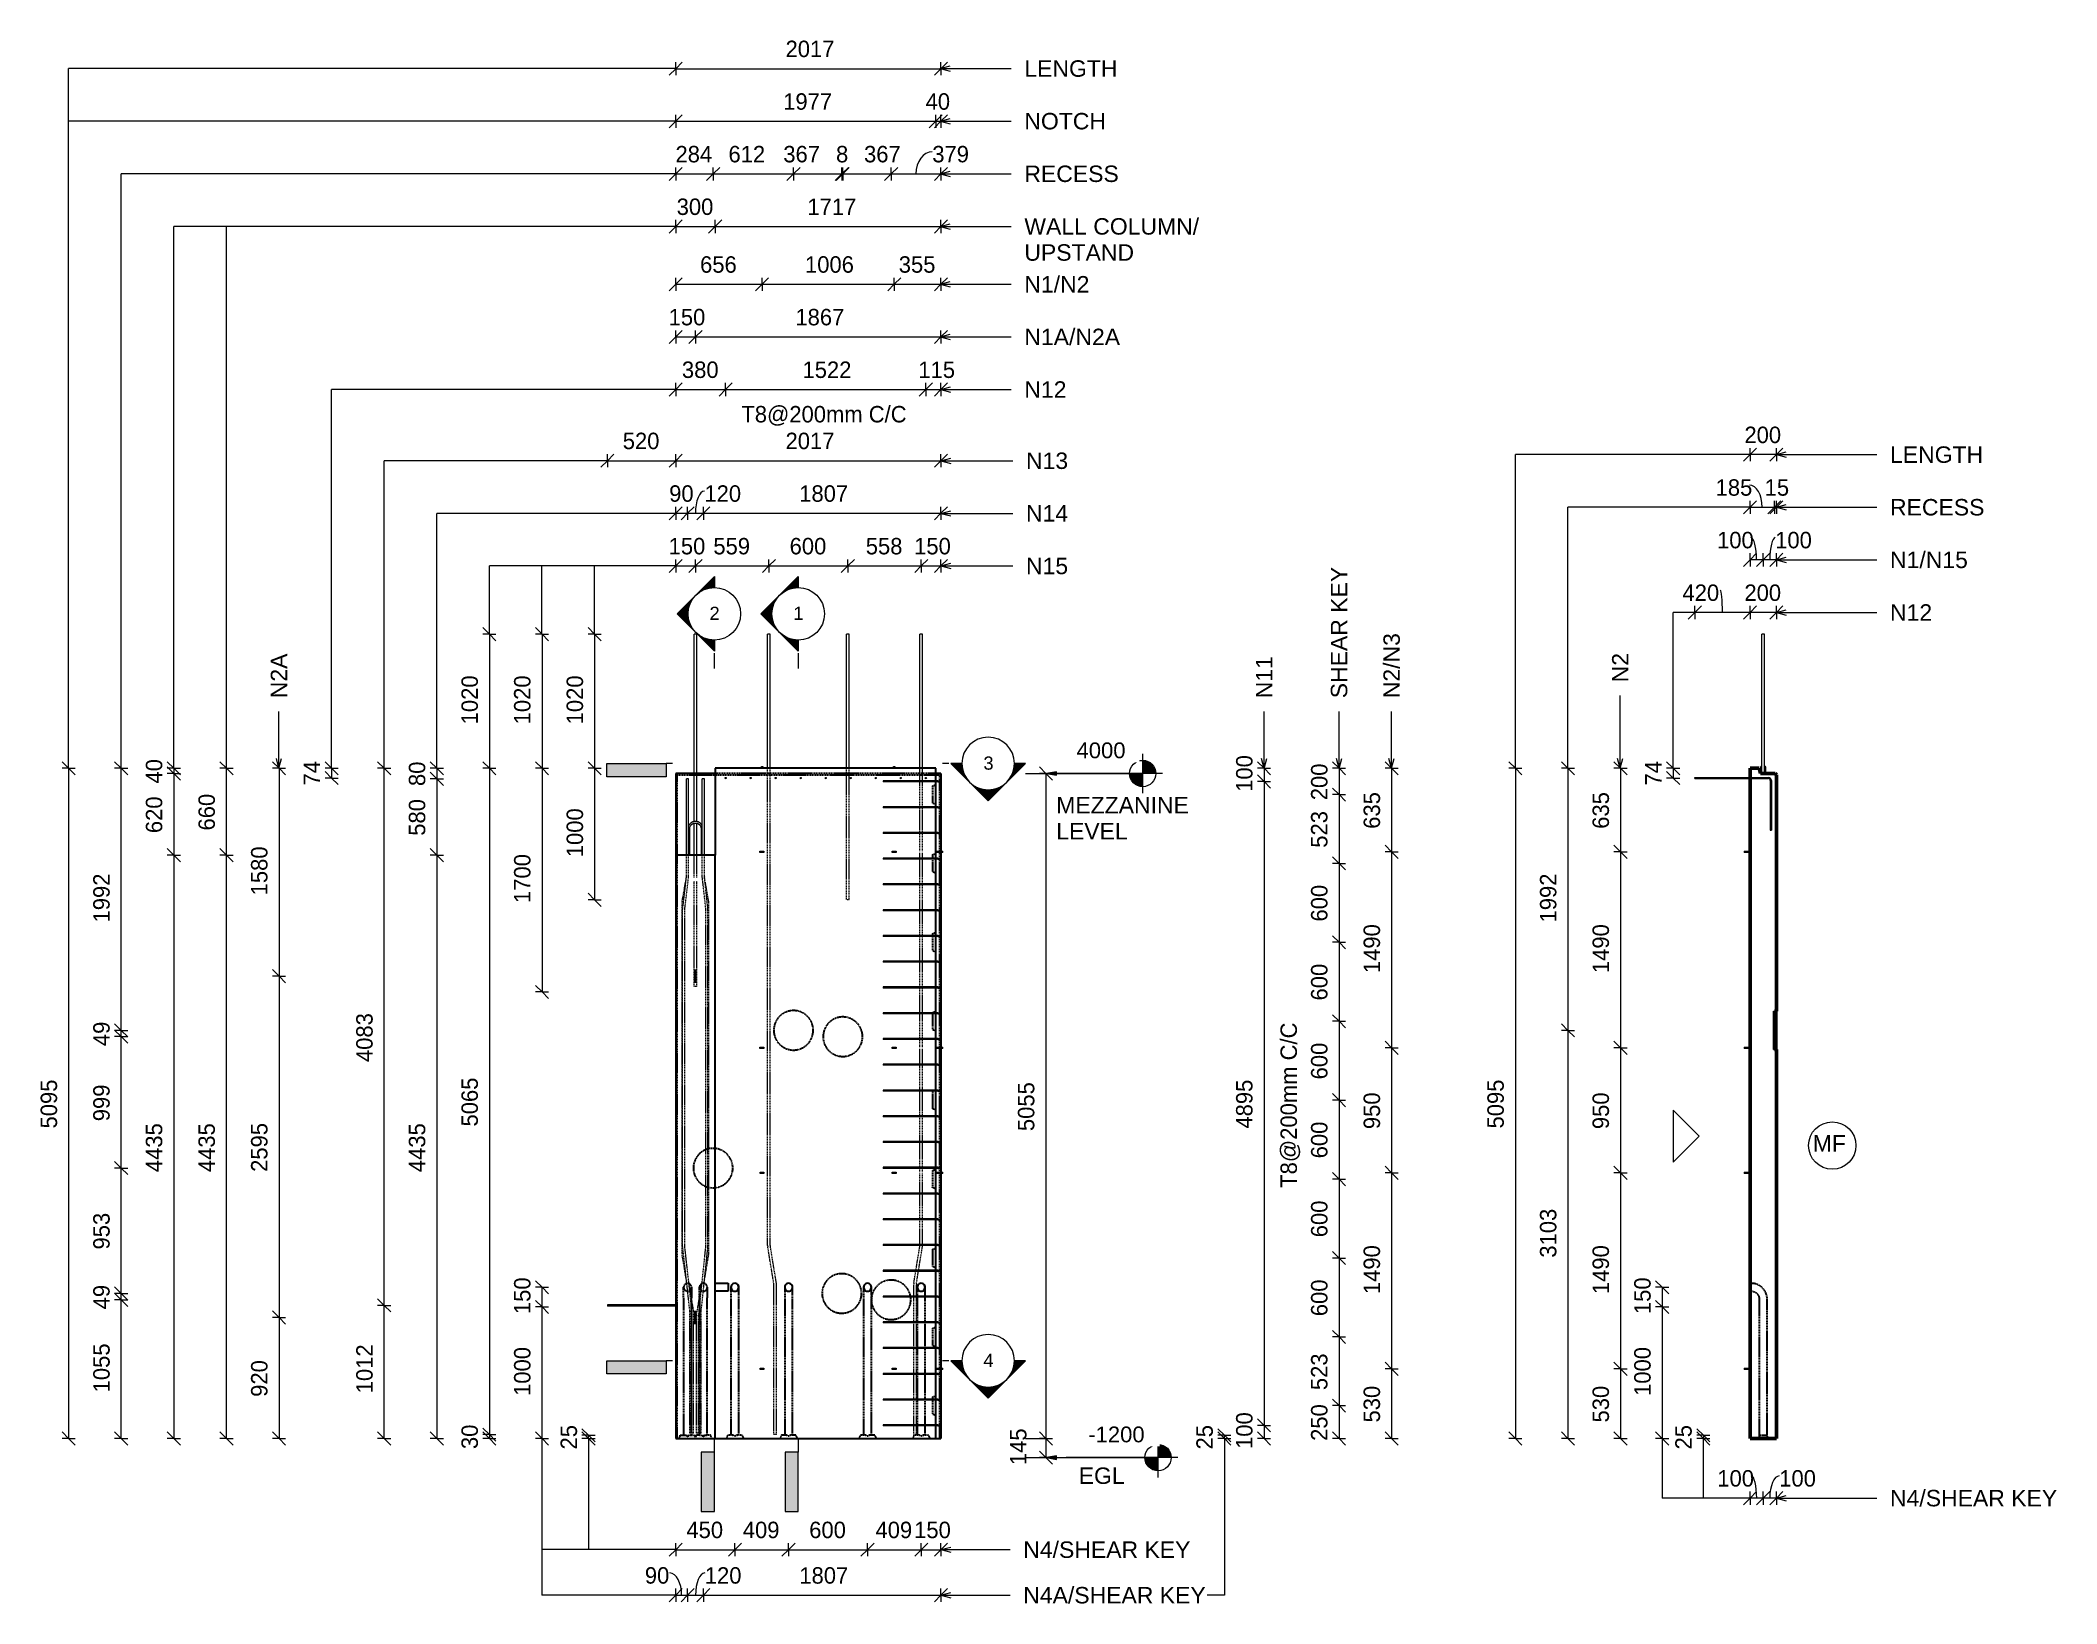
# Model space of a CAD drawing. Header units: millimetres. Extents: x 4007 to 19341, y -2650 to 9233.
import ezdxf

# ---------------------------------------------------------------- set-up
doc = ezdxf.new("R2010")
doc.units = ezdxf.units.MM
doc.linetypes.add('Dash', pattern=[6.36, 3.18, -3.18])
for name, color, linetype, lineweight in [('A-ANNO-DIMS', 211, 'Continuous', 9), ('A-ANNO-DIMS-50', 211, 'Continuous', 9), ('A-DETL-MBND', 5, 'Continuous', 18), ('A-GENM', 13, 'Continuous', 18), ('A-WALL', 113, 'Continuous', 25), ('A-WALL-HDLN', 110, 'Dash', 25), ('G-ANNO-DIMS', 111, 'Continuous', 9), ('G-ANNO-SYMB', 111, 'Continuous', 9), ('G-ANNO-TEXT', 231, 'Continuous', 9), ('S-RBAR', 171, 'Continuous', 18)]:
    doc.layers.add(name, color=color, linetype=linetype, lineweight=lineweight)
doc.styles.add('Arial', font='arial.ttf', dxfattribs={"height": 100})
doc.styles.add('Arial_1', font='arial.ttf', dxfattribs={"height": 125})
doc.styles.add('Arial_2', font='arial.ttf', dxfattribs={"height": 120})
doc.styles.add('Nirmala UI Semilight', font='NirmalaS.ttf', dxfattribs={"height": 125})
doc.dimstyles.new('Arrow_Filled_-_2_5_NI_UI', dxfattribs={"dimscale": 304.8, "dimtxt": 130.920493, "dimasz": 0.328084, "dimexe": 0.164042, "dimexo": 0.0625, "dimgap": 0.164042, "dimtad": 1, "dimdec": 0, "dimzin": 0, "dimdsep": 46, "dimtxsty": 'Nirmala UI Semilight', "dimblk1": 'OBLIQUE', "dimblk2": 'OBLIQUE', "dimsah": 1, "dimcen": 0.09, "dimazin": 0, "dimtfac": 1, "dimtdec": 4, "dimtix": 1, "dimtmove": 0, "dimatfit": 3, "dimfxl": 0.164042, "dimfxlon": 1, "dimtvp": 1, "dimtolj": 1, "dimtzin": 0, "dimarcsym": 2})
doc.dimstyles.new('Arrow_Filled_-_2_5_NI_UI_1', dxfattribs={"dimscale": 304.8, "dimtxt": 130.920493, "dimasz": 0.328084, "dimexe": 0.164042, "dimexo": 0.0625, "dimgap": 0.164042, "dimtad": 1, "dimdec": 0, "dimzin": 0, "dimdsep": 46, "dimtxsty": 'Nirmala UI Semilight', "dimblk1": 'OBLIQUE', "dimblk2": 'OBLIQUE', "dimsah": 1, "dimcen": 0.09, "dimazin": 0, "dimtfac": 1, "dimtdec": 4, "dimtix": 1, "dimtmove": 1, "dimatfit": 3, "dimfxl": 0.164042, "dimfxlon": 1, "dimtvp": 1, "dimtolj": 1, "dimtzin": 0, "dimarcsym": 2})
doc.dimstyles.new('Arrow_Filled_-_2_5_NI_UI_2', dxfattribs={"dimscale": 304.8, "dimtxt": 130.920493, "dimasz": 0.328084, "dimexe": 0.164042, "dimexo": 0.0625, "dimgap": 0.164042, "dimtad": 1, "dimdec": 0, "dimzin": 0, "dimdsep": 46, "dimtxsty": 'Nirmala UI Semilight', "dimblk1": 'OBLIQUE', "dimblk2": 'OBLIQUE', "dimsah": 1, "dimcen": 0.09, "dimazin": 0, "dimtfac": 1, "dimtdec": 4, "dimtix": 1, "dimtmove": 2, "dimatfit": 3, "dimfxl": 0.164042, "dimfxlon": 1, "dimtvp": 1, "dimtolj": 1, "dimtzin": 0, "dimarcsym": 2})

msp = doc.modelspace()

# ---------------------------------------------------------------- texts
at = {"layer": 'G-ANNO-SYMB', "char_height": 100, "width": 96.202, "attachment_point": 1, "style": 'Arial'}
for s, insert in [('2', (9095.5, 4928)), ('1', (9733, 4928)), ('3', (11178.5, 3789.4)), ('4', (11178.5, -750.6))]:
    msp.add_mtext(s, dxfattribs=dict(at, insert=insert))
at = {"layer": 'G-ANNO-TEXT', "color": 7, "char_height": 125, "attachment_point": 1, "style": 'Arial_1'}
for s, insert, width in [('LENGTH', (11490.1, 9081.6), 857.806), ('NOTCH', (11490.1, 8681.6), 753.586), ('RECESS', (11490.1, 8281.6), 865.822), ('WALL COLUMN/', (11490.1, 7881.6), 1611.392), ('UPSTAND', (11490.1, 7683.2), 1010.126), ('N1/N2', (11490.1, 7441.6), 597.257), ('N1A/N2A', (11490.1, 7041.6), 877.848), ('N12', (11490.1, 6641.6), 384.81), ('LENGTH', (18073.4, 6146.8), 857.806), ('N13', (11502.6, 6100.3), 384.81), ('N14', (11502.6, 5700.3), 384.81), ('RECESS', (18073.4, 5746.8), 865.822), ('N15', (11502.6, 5300.3), 384.81), ('N1/N15', (18073.4, 5346.8), 713.502), ('N12', (18073.4, 4946.8), 384.81), ('MEZZANINE', (11732.4, 3482.6), 1214.557), ('LEVEL', (11732.4, 3284.2), 653.375), ('MF', (17485.6, 911.2), 300.633), ('EGL', (11903.3, -1615), 420.886), ('N4/SHEAR KEY', (18073.4, -1785.5), 1535.232), ('N4/SHEAR KEY', (11481.8, -2177), 1535.232), ('N4A/SHEAR KEY', (11481.8, -2523.3), 1675.527)]:
    msp.add_mtext(s, dxfattribs=dict(at, insert=insert, width=width))
at = {"layer": 'G-ANNO-TEXT', "color": 7, "char_height": 125, "attachment_point": 1, "rotation": 90, "style": 'Arial_1'}
for s, insert, width in [('SHEAR KEY', (13820.8, 4232.1), 1206.54), ('N2/N3', (14220.5, 4232.6), 597.257), ('N2A', (5759.1, 4232.4), 408.861), ('N11', (13250.8, 4232.1), 384.81), ('N2', (15959.4, 4353.2), 268.565)]:
    msp.add_mtext(s, dxfattribs=dict(at, insert=insert, width=width))

# ---------------------------------------------------------------- blocks, each defined once
blk = doc.blocks.new('12_7Ø_ Lifting Insert_COLUMN - 12_9Ø Lifting insert-1653057-Elevation Front')
at = {"layer": 'A-GENM'}
for p, q in [((8945, 3040), (8945, 3240)), ((9032, 3240), (9032, 3040))]:
    blk.add_line(p, q, dxfattribs=at)
at = {"layer": 'A-GENM', "flags": 128}
for points in [[(9041, 3262), (9040, 3264), (9039, 3266), (9038, 3268), (9037, 3270), (9035, 3272), (9034, 3274), (9033, 3275), (9031, 3277), (9030, 3279), (9028, 3280), (9026, 3282), (9025, 3283), (9023, 3285), (9021, 3286), (9019, 3287), (9017, 3289), (9015, 3290), (9013, 3291), (9011, 3292), (9009, 3293), (9007, 3293), (9005, 3294), (9003, 3295), (9001, 3295), (8998, 3296), (8996, 3296), (8994, 3296), (8992, 3296), (8989, 3296), (8987, 3296), (8985, 3296), (8983, 3296), (8980, 3296), (8978, 3295), (8976, 3295), (8974, 3294), (8972, 3294), (8970, 3293), (8967, 3292), (8965, 3291), (8963, 3290), (8961, 3289), (8959, 3288), (8957, 3287), (8956, 3286), (8954, 3284), (8952, 3283), (8950, 3281), (8949, 3280), (8947, 3278), (8946, 3276), (8944, 3275), (8943, 3273), (8942, 3271), (8941, 3269), (8939, 3267), (8938, 3265), (8937, 3263), (8937, 3262)], [(8945, 3240), (8945, 3242), (8945, 3243), (8945, 3245), (8946, 3247), (8946, 3249), (8946, 3250), (8947, 3252), (8947, 3254), (8948, 3255), (8949, 3257), (8949, 3259), (8950, 3260), (8951, 3262), (8952, 3263), (8953, 3265), (8954, 3266), (8955, 3267), (8956, 3269), (8957, 3270), (8958, 3271), (8960, 3273), (8961, 3274), (8962, 3275), (8964, 3276), (8965, 3277), (8967, 3278), (8968, 3278), (8970, 3279), (8971, 3280), (8973, 3281), (8975, 3281), (8976, 3282), (8978, 3282), (8980, 3283), (8981, 3283), (8983, 3283), (8985, 3283), (8987, 3284), (8988, 3284), (8990, 3284), (8992, 3284), (8994, 3283), (8995, 3283), (8997, 3283), (8999, 3283), (9000, 3282), (9002, 3282), (9004, 3281), (9005, 3280), (9007, 3280), (9009, 3279), (9010, 3278), (9012, 3277), (9013, 3276), (9014, 3275), (9016, 3274), (9017, 3273), (9019, 3272), (9020, 3271), (9021, 3269), (9022, 3268), (9023, 3267), (9024, 3265), (9025, 3264), (9026, 3263), (9027, 3261), (9028, 3259), (9029, 3258), (9029, 3256), (9030, 3255), (9030, 3253), (9031, 3251), (9031, 3250), (9032, 3248), (9032, 3246), (9032, 3244), (9032, 3243), (9032, 3241), (9032, 3240)]]:
    blk.add_lwpolyline(points, dxfattribs=at)
blk = doc.blocks.new('12_7Ø_ Lifting Insert_COLUMN - 12_9Ø Lifting insert-V1-Elevation Front')
at = {"layer": 'A-GENM', "flags": 128}
for points in [[(8982, 2170), (8982, 2170), (8982, 2170), (8982, 2170), (8982, 2169), (8982, 2169), (8982, 2169), (8982, 2168), (8982, 2167), (8982, 2167), (8982, 2166), (8982, 2165), (8982, 2164), (8982, 2163), (8982, 2162), (8982, 2161), (8982, 2160), (8982, 2159), (8982, 2158), (8982, 2156), (8982, 2155), (8982, 2153), (8982, 2152), (8982, 2150), (8982, 2149), (8982, 2147), (8982, 2145), (8982, 2144), (8982, 2142), (8982, 2140), (8982, 2138), (8982, 2136), (8982, 2134), (8982, 2132), (8982, 2130), (8982, 2128), (8982, 2127), (8982, 2125), (8982, 2123), (8982, 2121), (8982, 2119), (8982, 2117), (8982, 2115), (8982, 2113), (8982, 2111), (8982, 2109), (8982, 2107), (8982, 2105), (8982, 2103), (8982, 2101), (8982, 2099), (8982, 2097), (8982, 2096), (8982, 2094), (8982, 2092), (8982, 2091), (8982, 2089), (8982, 2087), (8982, 2086), (8982, 2085), (8982, 2083), (8982, 2082), (8982, 2081), (8982, 2079), (8982, 2078), (8982, 2077), (8982, 2076), (8982, 2075), (8982, 2074), (8982, 2074), (8982, 2073), (8982, 2072), (8982, 2072), (8982, 2071), (8982, 2071), (8982, 2071), (8982, 2070), (8982, 2070), (8982, 2070), (8982, 2070)], [(8995, 2070), (8995, 2070), (8995, 2070), (8995, 2070), (8995, 2071), (8995, 2071), (8995, 2071), (8995, 2072), (8995, 2073), (8995, 2073), (8995, 2074), (8995, 2075), (8995, 2076), (8995, 2077), (8995, 2078), (8995, 2079), (8995, 2080), (8995, 2081), (8995, 2082), (8995, 2084), (8995, 2085), (8995, 2087), (8995, 2088), (8995, 2090), (8995, 2091), (8995, 2093), (8995, 2095), (8995, 2096), (8995, 2098), (8995, 2100), (8995, 2102), (8995, 2104), (8995, 2106), (8995, 2108), (8995, 2110), (8995, 2112), (8995, 2113), (8995, 2115), (8995, 2117), (8995, 2119), (8995, 2121), (8995, 2123), (8995, 2125), (8995, 2127), (8995, 2129), (8995, 2131), (8995, 2133), (8995, 2135), (8995, 2137), (8995, 2139), (8995, 2141), (8995, 2143), (8995, 2144), (8995, 2146), (8995, 2148), (8995, 2149), (8995, 2151), (8995, 2153), (8995, 2154), (8995, 2155), (8995, 2157), (8995, 2158), (8995, 2159), (8995, 2161), (8995, 2162), (8995, 2163), (8995, 2164), (8995, 2165), (8995, 2166), (8995, 2166), (8995, 2167), (8995, 2168), (8995, 2168), (8995, 2169), (8995, 2169), (8995, 2169), (8995, 2170), (8995, 2170), (8995, 2170), (8995, 2170)]]:
    blk.add_lwpolyline(points, dxfattribs=at)
blk = doc.blocks.new('RR spread anchor face based - RR-SA-3_0-200-1726827-Elevation Front')
at = {"layer": 'A-GENM'}
for p, q in [((10816, 3070), (10866, 3070)), ((10866, 3070), (10871, 3070)), ((10866, 3060), (10866, 3070)), ((10871, 3060), (10871, 3070)), ((10866, 3060), (10816, 3060)), ((10871, 3060), (10866, 3060))]:
    blk.add_line(p, q, dxfattribs=at)
blk = doc.blocks.new('RR spread anchor face based - RR-SA-2_5-150-1726819-Elevation Front')
at = {"layer": 'A-GENM'}
for p, q in [((9480, 630), (9482, 630)), ((9480, 620), (9480, 630)), ((9482, 620), (9480, 620)), ((9482, 630), (9507, 630)), ((9482, 630), (9482, 620)), ((9507, 620), (9482, 620)), ((9507, 630), (9510, 630)), ((9507, 630), (9507, 620)), ((9510, 620), (9507, 620)), ((9510, 630), (9510, 620))]:
    blk.add_line(p, q, dxfattribs=at)
blk = doc.blocks.new('RR spread anchor face based - RR-SA-2_5-150-1876458-Elevation Front')
at = {"layer": 'A-GENM'}
for p, q in [((10486, 630), (10488, 630)), ((10486, 620), (10486, 630)), ((10488, 620), (10486, 620)), ((10488, 630), (10513, 630)), ((10488, 620), (10488, 630)), ((10513, 620), (10488, 620)), ((10513, 630), (10516, 630)), ((10513, 620), (10513, 630)), ((10516, 620), (10513, 620)), ((10516, 630), (10516, 620))]:
    blk.add_line(p, q, dxfattribs=at)
blk = doc.blocks.new('RR spread anchor face based - RR-SA-3_0-200-V2-Elevation Front')
at = {"layer": 'A-GENM'}
for p, q in [((9490, 3708), (9490, 3713)), ((9490, 3713), (9500, 3713)), ((9490, 3700), (9490, 3708)), ((9500, 3708), (9490, 3708)), ((9500, 3713), (9500, 3708)), ((9500, 3708), (9500, 3700))]:
    blk.add_line(p, q, dxfattribs=at)
blk = doc.blocks.new('RR spread anchor face based - RR-SA-2_5-150-1726819-Elevation Right')
at = {"layer": 'A-GENM'}
for p, q in [((17890, 630), (17895, 630)), ((17890, 630), (17890, 620)), ((17895, 620), (17890, 620)), ((17895, 630), (17935, 630)), ((17895, 630), (17895, 620)), ((17935, 620), (17895, 620))]:
    blk.add_line(p, q, dxfattribs=at)
blk = doc.blocks.new('RR spread anchor face based - RR-SA-2_5-150-1876458-Elevation Right')
at = {"layer": 'A-GENM'}
for p, q in [((17890, 1580), (17895, 1580)), ((17890, 1580), (17890, 1570)), ((17895, 1570), (17890, 1570)), ((17895, 1580), (17935, 1580)), ((17895, 1580), (17895, 1570)), ((17935, 1570), (17895, 1570))]:
    blk.add_line(p, q, dxfattribs=at)
blk = doc.blocks.new('RR spread anchor face based - RR-SA-3_0-200-1726827-Elevation Right')
at = {"layer": 'A-GENM'}
for p, q in [((18018, 3713), (18015, 3708)), ((18015, 3708), (18015, 3660)), ((18025, 3713), (18018, 3713)), ((18053, 3713), (18046, 3713)), ((18055, 3708), (18053, 3713)), ((18055, 3660), (18055, 3708))]:
    blk.add_line(p, q, dxfattribs=at)
blk = doc.blocks.new('Detail View - M_Section Tail - Filled Horizontal-14034-Elevation Front')
at = {"layer": 'G-ANNO-SYMB'}
blk.add_hatch(color=256, dxfattribs=at).paths.add_polyline_path([(8766, 3636), (8766, 3736), (8316, 3736), (8316, 3636)])
for p, q in [((8316, 3636), (8316, 3736)), ((8316, 3736), (8766, 3736)), ((8766, 3736), (8766, 3636)), ((8766, 3636), (8316, 3636))]:
    blk.add_line(p, q, dxfattribs=at)
blk = doc.blocks.new('Detail View - M_Section Head - Filled SHOP DWG-1002450-Elevation Front')
at = {"layer": 'G-ANNO-SYMB'}
h = blk.add_hatch(color=256, dxfattribs=at)
edge = h.paths.add_edge_path()
edge.add_line((10932, 3736), (11015, 3736))
edge.add_arc((11215, 3736), 200, 180, 225)
edge.add_line((11074, 3594), (10932, 3736))
h = blk.add_hatch(color=256, dxfattribs=at)
edge = h.paths.add_edge_path()
edge.add_line((11498, 3736), (11357, 3594))
edge.add_arc((11215, 3736), 200, 315, 360)
edge.add_line((11415, 3736), (11498, 3736))
h = blk.add_hatch(color=256, dxfattribs=at)
edge = h.paths.add_edge_path()
edge.add_line((11215, 3453), (11074, 3594))
edge.add_arc((11215, 3736), 200, 225, 270)
edge.add_line((11215, 3536), (11215, 3453))
h = blk.add_hatch(color=256, dxfattribs=at)
edge = h.paths.add_edge_path()
edge.add_line((11215, 3453), (11215, 3536))
edge.add_arc((11215, 3736), 200, 270, 315)
edge.add_line((11357, 3594), (11215, 3453))
for p, q in [((11215, 3453), (10932, 3736)), ((11015, 3736), (10932, 3736)), ((10932, 3736), (11074, 3594)), ((11015, 3736), (10932, 3736)), ((11215, 3453), (11498, 3736)), ((11357, 3594), (11498, 3736)), ((11415, 3736), (11498, 3736)), ((11498, 3736), (11415, 3736)), ((11074, 3594), (11215, 3453)), ((11215, 3453), (11357, 3594)), ((11215, 3536), (11215, 3453)), ((11215, 3453), (11215, 3536))]:
    blk.add_line(p, q, dxfattribs=at)
for start, end in [(360, 180), (180, 360), (180, 225), (315, 0), (225, 270), (270, 315)]:
    blk.add_arc((11215, 3736), 200, start, end, dxfattribs=at)
blk = doc.blocks.new('DIMBLOCK1-Elevation Front')
at = {"layer": 'A-ANNO-DIMS-50'}
for p, q in [((8839, 5238), (8789, 5188)), ((8839, 5238), (8889, 5288)), ((8839, 5238), (8839, 5288)), ((8839, 5238), (8989, 5238)), ((8839, 5238), (8839, 5188)), ((8989, 5238), (8939, 5188)), ((8989, 5238), (9039, 5288)), ((8989, 5238), (8989, 5288)), ((8989, 5238), (8989, 5188))]:
    blk.add_line(p, q, dxfattribs=at)
at = {"layer": 'A-ANNO-DIMS-50', "color": 0, "insert": (8785, 5451), "char_height": 125, "width": 308.5, "attachment_point": 1, "line_spacing_factor": 1.142579, "style": 'Nirmala UI Semilight'}
blk.add_mtext('150', dxfattribs=at)
blk = doc.blocks.new('_Oblique')
at = {"color": 0, "linetype": 'ByBlock', "lineweight": -2}
blk.add_line((-0.5, -0.5), (0.5, 0.5), dxfattribs=at)
blk = doc.blocks.new('DIMBLOCK2-Elevation Front')
at = {"layer": 'A-ANNO-DIMS-50'}
for p, q in [((8989, 5238), (8939, 5188)), ((8989, 5238), (9039, 5288)), ((8989, 5238), (8989, 5288)), ((8989, 5238), (9548, 5238)), ((8989, 5238), (8989, 5188)), ((9548, 5238), (9498, 5188)), ((9548, 5238), (9598, 5288)), ((9548, 5238), (9548, 5288)), ((9548, 5238), (9548, 5188))]:
    blk.add_line(p, q, dxfattribs=at)
at = {"layer": 'A-ANNO-DIMS-50', "color": 0, "insert": (9125, 5451), "char_height": 125, "width": 342.77, "attachment_point": 1, "line_spacing_factor": 1.142579, "style": 'Nirmala UI Semilight'}
blk.add_mtext('559', dxfattribs=at)
blk = doc.blocks.new('DIMBLOCK3-Elevation Front')
at = {"layer": 'A-ANNO-DIMS-50'}
for p, q in [((9548, 5238), (9498, 5188)), ((9548, 5238), (9598, 5288)), ((9548, 5238), (9548, 5288)), ((9548, 5238), (10148, 5238)), ((9548, 5238), (9548, 5188)), ((10148, 5238), (10098, 5188)), ((10148, 5238), (10198, 5288)), ((10148, 5238), (10148, 5288)), ((10148, 5238), (10148, 5188))]:
    blk.add_line(p, q, dxfattribs=at)
at = {"layer": 'A-ANNO-DIMS-50', "color": 0, "insert": (9705, 5451), "char_height": 125, "width": 342.77, "attachment_point": 1, "line_spacing_factor": 1.142579, "style": 'Nirmala UI Semilight'}
blk.add_mtext('600', dxfattribs=at)
blk = doc.blocks.new('DIMBLOCK4-Elevation Front')
at = {"layer": 'A-ANNO-DIMS-50'}
for p, q in [((10148, 5238), (10098, 5188)), ((10148, 5238), (10198, 5288)), ((10148, 5238), (10148, 5288)), ((10148, 5238), (10706, 5238)), ((10148, 5238), (10148, 5188)), ((10706, 5238), (10656, 5188)), ((10706, 5238), (10756, 5288)), ((10706, 5238), (10706, 5288)), ((10706, 5238), (10706, 5188))]:
    blk.add_line(p, q, dxfattribs=at)
at = {"layer": 'A-ANNO-DIMS-50', "color": 0, "insert": (10284, 5451), "char_height": 125, "width": 342.77, "attachment_point": 1, "line_spacing_factor": 1.142579, "style": 'Nirmala UI Semilight'}
blk.add_mtext('558', dxfattribs=at)
blk = doc.blocks.new('DIMBLOCK5-Elevation Front')
at = {"layer": 'A-ANNO-DIMS-50'}
for p, q in [((10706, 5238), (10656, 5188)), ((10706, 5238), (10756, 5288)), ((10706, 5238), (10706, 5288)), ((10706, 5238), (10856, 5238)), ((10706, 5238), (10706, 5188)), ((10856, 5238), (10806, 5188)), ((10856, 5238), (10906, 5288)), ((10856, 5238), (10856, 5288)), ((10856, 5238), (10856, 5188))]:
    blk.add_line(p, q, dxfattribs=at)
at = {"layer": 'A-ANNO-DIMS-50', "color": 0, "insert": (10652, 5451), "char_height": 125, "width": 308.5, "attachment_point": 1, "line_spacing_factor": 1.142579, "style": 'Nirmala UI Semilight'}
blk.add_mtext('150', dxfattribs=at)
blk = doc.blocks.new('DIMBLOCK6-Elevation Front')
at = {"layer": 'A-ANNO-DIMS-50'}
for p, q in [((8839, 5638), (8889, 5688)), ((8839, 5638), (8839, 5688)), ((8929, 5638), (8979, 5688)), ((8929, 5638), (8929, 5688)), ((8839, 5638), (8789, 5588)), ((8839, 5638), (8929, 5638)), ((8839, 5638), (8839, 5588)), ((8929, 5638), (8879, 5588)), ((8929, 5638), (8929, 5588))]:
    blk.add_line(p, q, dxfattribs=at)
at = {"layer": 'A-ANNO-DIMS-50', "color": 0, "insert": (8789, 5851), "char_height": 125, "width": 228.52, "attachment_point": 1, "line_spacing_factor": 1.142579, "style": 'Nirmala UI Semilight'}
blk.add_mtext('90', dxfattribs=at)
blk = doc.blocks.new('DIMBLOCK7-Elevation Front')
at = {"layer": 'A-ANNO-DIMS-50'}
for p, q in [((8929, 5638), (8979, 5688)), ((8929, 5638), (8929, 5688)), ((9049, 5638), (9099, 5688)), ((9049, 5638), (9049, 5688)), ((8929, 5638), (8879, 5588)), ((8929, 5638), (9049, 5638)), ((8929, 5638), (8929, 5588)), ((9049, 5638), (8999, 5588)), ((9049, 5638), (9049, 5588))]:
    blk.add_line(p, q, dxfattribs=at)
blk.add_ellipse((9057, 5638), major_axis=(0, 169), ratio=0.403409, start_param=0, end_param=1.570796, dxfattribs=at)
at = {"layer": 'A-ANNO-DIMS-50', "color": 0, "insert": (9057, 5851), "char_height": 125, "width": 308.5, "attachment_point": 1, "line_spacing_factor": 1.142579, "style": 'Nirmala UI Semilight'}
blk.add_mtext('120', dxfattribs=at)
blk = doc.blocks.new('DIMBLOCK8-Elevation Front')
at = {"layer": 'A-ANNO-DIMS-50'}
for p, q in [((9049, 5638), (9099, 5688)), ((9049, 5638), (9049, 5688)), ((10856, 5638), (10906, 5688)), ((10856, 5638), (10856, 5688)), ((9049, 5638), (8999, 5588)), ((9049, 5638), (10856, 5638)), ((9049, 5638), (9049, 5588)), ((10856, 5638), (10806, 5588)), ((10856, 5638), (10856, 5588))]:
    blk.add_line(p, q, dxfattribs=at)
at = {"layer": 'A-ANNO-DIMS-50', "color": 0, "insert": (9778, 5851), "char_height": 125, "width": 417.04, "attachment_point": 1, "line_spacing_factor": 1.142579, "style": 'Nirmala UI Semilight'}
blk.add_mtext('1807', dxfattribs=at)
blk = doc.blocks.new('DIMBLOCK9-Elevation Front')
at = {"layer": 'A-ANNO-DIMS-50'}
for p, q in [((8319, 6038), (8269, 5988)), ((8319, 6038), (8369, 6088)), ((8319, 6038), (8319, 6088)), ((8319, 6038), (8839, 6038)), ((8319, 6038), (8319, 5988)), ((8839, 6038), (8789, 5988)), ((8839, 6038), (8889, 6088)), ((8839, 6038), (8839, 6088)), ((8839, 6038), (8839, 5988))]:
    blk.add_line(p, q, dxfattribs=at)
at = {"layer": 'A-ANNO-DIMS-50', "color": 0, "insert": (8436, 6251), "char_height": 125, "width": 342.77, "attachment_point": 1, "line_spacing_factor": 1.142579, "style": 'Nirmala UI Semilight'}
blk.add_mtext('520', dxfattribs=at)
blk = doc.blocks.new('DIMBLOCK10-Elevation Front')
at = {"layer": 'A-ANNO-DIMS-50'}
for p, q in [((8839, 6038), (8789, 5988)), ((8839, 6038), (8889, 6088)), ((8839, 6038), (8839, 6088)), ((8839, 6038), (10856, 6038)), ((8839, 6038), (8839, 5988)), ((10856, 6038), (10806, 5988)), ((10856, 6038), (10906, 6088)), ((10856, 6038), (10856, 6088)), ((10856, 6038), (10856, 5988))]:
    blk.add_line(p, q, dxfattribs=at)
at = {"layer": 'A-ANNO-DIMS-50', "color": 0, "insert": (9674, 6251), "char_height": 125, "width": 417.04, "attachment_point": 1, "line_spacing_factor": 1.142579, "style": 'Nirmala UI Semilight'}
blk.add_mtext('2017', dxfattribs=at)
blk = doc.blocks.new('DIMBLOCK11-Elevation Front')
at = {"layer": 'A-ANNO-DIMS-50'}
for p, q in [((8839, 6579), (8889, 6629)), ((8839, 6579), (8839, 6629)), ((9218, 6579), (9268, 6629)), ((9218, 6579), (9218, 6629)), ((8839, 6579), (8789, 6529)), ((8839, 6579), (9218, 6579)), ((8839, 6579), (8839, 6529)), ((9218, 6579), (9168, 6529)), ((9218, 6579), (9218, 6529))]:
    blk.add_line(p, q, dxfattribs=at)
at = {"layer": 'A-ANNO-DIMS-50', "color": 0, "insert": (8886, 6792), "char_height": 125, "width": 342.77, "attachment_point": 1, "line_spacing_factor": 1.142579, "style": 'Nirmala UI Semilight'}
blk.add_mtext('380', dxfattribs=at)
blk = doc.blocks.new('DIMBLOCK12-Elevation Front')
at = {"layer": 'A-ANNO-DIMS-50'}
for p, q in [((9218, 6579), (9268, 6629)), ((9218, 6579), (9218, 6629)), ((10741, 6579), (10791, 6629)), ((10741, 6579), (10741, 6629)), ((9218, 6579), (9168, 6529)), ((9218, 6579), (10741, 6579)), ((9218, 6579), (9218, 6529)), ((10741, 6579), (10691, 6529)), ((10741, 6579), (10741, 6529))]:
    blk.add_line(p, q, dxfattribs=at)
at = {"layer": 'A-ANNO-DIMS-50', "color": 0, "char_height": 125, "attachment_point": 1, "line_spacing_factor": 1.142579, "style": 'Nirmala UI Semilight'}
for s, insert, width in [('1522', (9803, 6792), 422.75), ('T8@200mm C/C', (9338, 6454), 1539.62)]:
    blk.add_mtext(s, dxfattribs=dict(at, insert=insert, width=width))
blk = doc.blocks.new('DIMBLOCK13-Elevation Front')
at = {"layer": 'A-ANNO-DIMS-50'}
for p, q in [((10741, 6579), (10791, 6629)), ((10741, 6579), (10741, 6629)), ((10856, 6579), (10906, 6629)), ((10856, 6579), (10856, 6629)), ((10741, 6579), (10691, 6529)), ((10741, 6579), (10856, 6579)), ((10741, 6579), (10741, 6529)), ((10856, 6579), (10806, 6529)), ((10856, 6579), (10856, 6529))]:
    blk.add_line(p, q, dxfattribs=at)
at = {"layer": 'A-ANNO-DIMS-50', "color": 0, "insert": (10684, 6792), "char_height": 125, "width": 274.22, "attachment_point": 1, "line_spacing_factor": 1.142579, "style": 'Nirmala UI Semilight'}
blk.add_mtext('115', dxfattribs=at)
blk = doc.blocks.new('DIMBLOCK14-Elevation Front')
at = {"layer": 'A-ANNO-DIMS-50'}
for p, q in [((8839, 6979), (8789, 6929)), ((8839, 6979), (8889, 7029)), ((8839, 6979), (8839, 7029)), ((8839, 6979), (8989, 6979)), ((8839, 6979), (8839, 6929)), ((8989, 6979), (8939, 6929)), ((8989, 6979), (9039, 7029)), ((8989, 6979), (8989, 7029)), ((8989, 6979), (8989, 6929))]:
    blk.add_line(p, q, dxfattribs=at)
at = {"layer": 'A-ANNO-DIMS-50', "color": 0, "insert": (8785, 7192), "char_height": 125, "width": 308.5, "attachment_point": 1, "line_spacing_factor": 1.142579, "style": 'Nirmala UI Semilight'}
blk.add_mtext('150', dxfattribs=at)
blk = doc.blocks.new('DIMBLOCK15-Elevation Front')
at = {"layer": 'A-ANNO-DIMS-50'}
for p, q in [((8989, 6979), (8939, 6929)), ((8989, 6979), (9039, 7029)), ((8989, 6979), (8989, 7029)), ((8989, 6979), (10856, 6979)), ((8989, 6979), (8989, 6929)), ((10856, 6979), (10806, 6929)), ((10856, 6979), (10906, 7029)), ((10856, 6979), (10856, 7029)), ((10856, 6979), (10856, 6929))]:
    blk.add_line(p, q, dxfattribs=at)
at = {"layer": 'A-ANNO-DIMS-50', "color": 0, "insert": (9749, 7192), "char_height": 125, "width": 417.04, "attachment_point": 1, "line_spacing_factor": 1.142579, "style": 'Nirmala UI Semilight'}
blk.add_mtext('1867', dxfattribs=at)
blk = doc.blocks.new('DIMBLOCK16-Elevation Front')
at = {"layer": 'A-ANNO-DIMS-50'}
for p, q in [((8839, 7379), (8789, 7329)), ((8839, 7379), (8889, 7429)), ((8839, 7379), (8839, 7429)), ((8839, 7379), (9495, 7379)), ((8839, 7379), (8839, 7329)), ((9495, 7379), (9445, 7329)), ((9495, 7379), (9545, 7429)), ((9495, 7379), (9495, 7429)), ((9495, 7379), (9495, 7329))]:
    blk.add_line(p, q, dxfattribs=at)
at = {"layer": 'A-ANNO-DIMS-50', "color": 0, "insert": (9024, 7592), "char_height": 125, "width": 342.77, "attachment_point": 1, "line_spacing_factor": 1.142579, "style": 'Nirmala UI Semilight'}
blk.add_mtext('656', dxfattribs=at)
blk = doc.blocks.new('DIMBLOCK17-Elevation Front')
at = {"layer": 'A-ANNO-DIMS-50'}
for p, q in [((9495, 7379), (9445, 7329)), ((9495, 7379), (9545, 7429)), ((9495, 7379), (9495, 7429)), ((9495, 7379), (10501, 7379)), ((9495, 7379), (9495, 7329)), ((10501, 7379), (10451, 7329)), ((10501, 7379), (10551, 7429)), ((10501, 7379), (10501, 7429)), ((10501, 7379), (10501, 7329))]:
    blk.add_line(p, q, dxfattribs=at)
at = {"layer": 'A-ANNO-DIMS-50', "color": 0, "insert": (9822, 7592), "char_height": 125, "width": 422.75, "attachment_point": 1, "line_spacing_factor": 1.142579, "style": 'Nirmala UI Semilight'}
blk.add_mtext('1006', dxfattribs=at)
blk = doc.blocks.new('DIMBLOCK18-Elevation Front')
at = {"layer": 'A-ANNO-DIMS-50'}
for p, q in [((10501, 7379), (10451, 7329)), ((10501, 7379), (10551, 7429)), ((10501, 7379), (10501, 7429)), ((10501, 7379), (10856, 7379)), ((10501, 7379), (10501, 7329)), ((10856, 7379), (10806, 7329)), ((10856, 7379), (10906, 7429)), ((10856, 7379), (10856, 7429)), ((10856, 7379), (10856, 7329))]:
    blk.add_line(p, q, dxfattribs=at)
at = {"layer": 'A-ANNO-DIMS-50', "color": 0, "insert": (10535, 7592), "char_height": 125, "width": 342.77, "attachment_point": 1, "line_spacing_factor": 1.142579, "style": 'Nirmala UI Semilight'}
blk.add_mtext('355', dxfattribs=at)
blk = doc.blocks.new('DIMBLOCK19-Elevation Front')
at = {"layer": 'A-ANNO-DIMS-50'}
for p, q in [((8839, 7818), (8889, 7868)), ((8839, 7818), (8839, 7868)), ((9139, 7818), (9189, 7868)), ((9139, 7818), (9139, 7868)), ((8839, 7818), (8789, 7768)), ((8839, 7818), (9139, 7818)), ((8839, 7818), (8839, 7768)), ((9139, 7818), (9089, 7768)), ((9139, 7818), (9139, 7768))]:
    blk.add_line(p, q, dxfattribs=at)
at = {"layer": 'A-ANNO-DIMS-50', "color": 0, "insert": (8846, 8031), "char_height": 125, "width": 342.77, "attachment_point": 1, "line_spacing_factor": 1.142579, "style": 'Nirmala UI Semilight'}
blk.add_mtext('300', dxfattribs=at)
blk = doc.blocks.new('DIMBLOCK20-Elevation Front')
at = {"layer": 'A-ANNO-DIMS-50'}
for p, q in [((9139, 7818), (9189, 7868)), ((9139, 7818), (9139, 7868)), ((10856, 7818), (10906, 7868)), ((10856, 7818), (10856, 7868)), ((9139, 7818), (9089, 7768)), ((9139, 7818), (10856, 7818)), ((9139, 7818), (9139, 7768)), ((10856, 7818), (10806, 7768)), ((10856, 7818), (10856, 7768))]:
    blk.add_line(p, q, dxfattribs=at)
at = {"layer": 'A-ANNO-DIMS-50', "color": 0, "insert": (9840, 8031), "char_height": 125, "width": 377.05, "attachment_point": 1, "line_spacing_factor": 1.142579, "style": 'Nirmala UI Semilight'}
blk.add_mtext('1717', dxfattribs=at)
blk = doc.blocks.new('DIMBLOCK21-Elevation Front')
at = {"layer": 'A-ANNO-DIMS-50'}
for p, q in [((8839, 8218), (8789, 8168)), ((8839, 8218), (8889, 8268)), ((8839, 8218), (8839, 8268)), ((8839, 8218), (9123, 8218)), ((8839, 8218), (8839, 8168)), ((9123, 8218), (9073, 8168)), ((9123, 8218), (9173, 8268)), ((9123, 8218), (9123, 8268)), ((9123, 8218), (9123, 8168))]:
    blk.add_line(p, q, dxfattribs=at)
at = {"layer": 'A-ANNO-DIMS-50', "color": 0, "insert": (8837, 8431), "char_height": 125, "width": 345.63, "attachment_point": 1, "line_spacing_factor": 1.142579, "style": 'Nirmala UI Semilight'}
blk.add_mtext('284', dxfattribs=at)
blk = doc.blocks.new('DIMBLOCK22-Elevation Front')
at = {"layer": 'A-ANNO-DIMS-50'}
for p, q in [((9123, 8218), (9073, 8168)), ((9123, 8218), (9173, 8268)), ((9123, 8218), (9123, 8268)), ((9123, 8218), (9734, 8218)), ((9123, 8218), (9123, 8168)), ((9734, 8218), (9684, 8168)), ((9734, 8218), (9784, 8268)), ((9734, 8218), (9734, 8268)), ((9734, 8218), (9734, 8168))]:
    blk.add_line(p, q, dxfattribs=at)
at = {"layer": 'A-ANNO-DIMS-50', "color": 0, "insert": (9240, 8431), "char_height": 125, "width": 308.5, "attachment_point": 1, "line_spacing_factor": 1.142579, "style": 'Nirmala UI Semilight'}
blk.add_mtext('612', dxfattribs=at)
blk = doc.blocks.new('DIMBLOCK23-Elevation Front')
at = {"layer": 'A-ANNO-DIMS-50'}
for p, q in [((9734, 8218), (9684, 8168)), ((9734, 8218), (9784, 8268)), ((9734, 8218), (9734, 8268)), ((9734, 8218), (10102, 8218)), ((9734, 8218), (9734, 8168)), ((10102, 8218), (10052, 8168)), ((10102, 8218), (10152, 8268)), ((10102, 8218), (10102, 8268)), ((10102, 8218), (10102, 8168))]:
    blk.add_line(p, q, dxfattribs=at)
at = {"layer": 'A-ANNO-DIMS-50', "color": 0, "insert": (9657, 8431), "char_height": 125, "width": 337.06, "attachment_point": 1, "line_spacing_factor": 1.142579, "style": 'Nirmala UI Semilight'}
blk.add_mtext('367', dxfattribs=at)
blk = doc.blocks.new('DIMBLOCK24-Elevation Front')
at = {"layer": 'A-ANNO-DIMS-50'}
for p, q in [((10102, 8218), (10052, 8168)), ((10109, 8218), (10059, 8168)), ((10102, 8218), (10152, 8268)), ((10102, 8218), (10102, 8268)), ((10102, 8218), (10109, 8218)), ((10102, 8218), (10102, 8168)), ((10109, 8218), (10159, 8268)), ((10109, 8218), (10109, 8268)), ((10109, 8218), (10109, 8168))]:
    blk.add_line(p, q, dxfattribs=at)
at = {"layer": 'A-ANNO-DIMS-50', "color": 0, "insert": (10058, 8431), "char_height": 125, "width": 114.26, "attachment_point": 1, "line_spacing_factor": 1.142579, "style": 'Nirmala UI Semilight'}
blk.add_mtext('8', dxfattribs=at)
blk = doc.blocks.new('DIMBLOCK25-Elevation Front')
at = {"layer": 'A-ANNO-DIMS-50'}
for p, q in [((10109, 8218), (10059, 8168)), ((10109, 8218), (10159, 8268)), ((10109, 8218), (10109, 8268)), ((10109, 8218), (10477, 8218)), ((10109, 8218), (10109, 8168)), ((10477, 8218), (10427, 8168)), ((10477, 8218), (10527, 8268)), ((10477, 8218), (10477, 8268)), ((10477, 8218), (10477, 8168))]:
    blk.add_line(p, q, dxfattribs=at)
at = {"layer": 'A-ANNO-DIMS-50', "color": 0, "insert": (10271, 8431), "char_height": 125, "width": 337.06, "attachment_point": 1, "line_spacing_factor": 1.142579, "style": 'Nirmala UI Semilight'}
blk.add_mtext('367', dxfattribs=at)
blk = doc.blocks.new('DIMBLOCK26-Elevation Front')
at = {"layer": 'A-ANNO-DIMS-50'}
for p, q in [((10477, 8218), (10427, 8168)), ((10477, 8218), (10527, 8268)), ((10477, 8218), (10477, 8268)), ((10477, 8218), (10856, 8218)), ((10477, 8218), (10477, 8168)), ((10856, 8218), (10806, 8168)), ((10856, 8218), (10906, 8268)), ((10856, 8218), (10856, 8268)), ((10856, 8218), (10856, 8168))]:
    blk.add_line(p, q, dxfattribs=at)
blk.add_ellipse((10790, 8218), major_axis=(0, 169), ratio=0.733985, start_param=0, end_param=1.570796, dxfattribs=at)
at = {"layer": 'A-ANNO-DIMS-50', "color": 0, "insert": (10790, 8431), "char_height": 125, "width": 337.06, "attachment_point": 1, "line_spacing_factor": 1.142579, "style": 'Nirmala UI Semilight'}
blk.add_mtext('379', dxfattribs=at)
blk = doc.blocks.new('DIMBLOCK27-Elevation Front')
at = {"layer": 'A-ANNO-DIMS-50'}
for p, q in [((8839, 8618), (8789, 8568)), ((8839, 8618), (8889, 8668)), ((8839, 8618), (8839, 8668)), ((8839, 8618), (10816, 8618)), ((8839, 8618), (8839, 8568)), ((10816, 8618), (10766, 8568)), ((10816, 8618), (10866, 8668)), ((10816, 8618), (10816, 8668)), ((10816, 8618), (10816, 8568))]:
    blk.add_line(p, q, dxfattribs=at)
at = {"layer": 'A-ANNO-DIMS-50', "color": 0, "insert": (9656, 8831), "char_height": 125, "width": 411.33, "attachment_point": 1, "line_spacing_factor": 1.142579, "style": 'Nirmala UI Semilight'}
blk.add_mtext('1977', dxfattribs=at)
blk = doc.blocks.new('DIMBLOCK28-Elevation Front')
at = {"layer": 'A-ANNO-DIMS-50'}
for p, q in [((10816, 8618), (10766, 8568)), ((10856, 8618), (10806, 8568)), ((10816, 8618), (10866, 8668)), ((10816, 8618), (10816, 8668)), ((10816, 8618), (10856, 8618)), ((10816, 8618), (10816, 8568)), ((10856, 8618), (10906, 8668)), ((10856, 8618), (10856, 8668)), ((10856, 8618), (10856, 8568))]:
    blk.add_line(p, q, dxfattribs=at)
at = {"layer": 'A-ANNO-DIMS-50', "color": 0, "insert": (10739, 8831), "char_height": 125, "width": 231.37, "attachment_point": 1, "line_spacing_factor": 1.142579, "style": 'Nirmala UI Semilight'}
blk.add_mtext('40', dxfattribs=at)
blk = doc.blocks.new('DIMBLOCK29-Elevation Front')
at = {"layer": 'A-ANNO-DIMS-50'}
for p, q in [((8839, 9018), (8889, 9068)), ((8839, 9018), (8839, 9068)), ((10856, 9018), (10906, 9068)), ((10856, 9018), (10856, 9068)), ((8839, 9018), (8789, 8968)), ((8839, 9018), (10856, 9018)), ((8839, 9018), (8839, 8968)), ((10856, 9018), (10806, 8968)), ((10856, 9018), (10856, 8968))]:
    blk.add_line(p, q, dxfattribs=at)
at = {"layer": 'A-ANNO-DIMS-50', "color": 0, "insert": (9674, 9231), "char_height": 125, "width": 417.04, "attachment_point": 1, "line_spacing_factor": 1.142579, "style": 'Nirmala UI Semilight'}
blk.add_mtext('2017', dxfattribs=at)
blk = doc.blocks.new('DIMBLOCK30-Elevation Front')
at = {"layer": 'A-ANNO-DIMS-50'}
for p, q in [((8222, 4720), (8172, 4770)), ((8222, 4720), (8172, 4720)), ((8222, 4720), (8222, 3700)), ((8222, 4720), (8272, 4670)), ((8222, 4720), (8272, 4720)), ((8222, 3700), (8172, 3750)), ((8222, 3700), (8172, 3700)), ((8222, 3700), (8272, 3650)), ((8222, 3700), (8272, 3700))]:
    blk.add_line(p, q, dxfattribs=at)
at = {"layer": 'A-ANNO-DIMS-50', "color": 0, "insert": (8009, 4034), "char_height": 125, "width": 422.75, "attachment_point": 1, "rotation": 90, "line_spacing_factor": 1.142579, "style": 'Nirmala UI Semilight'}
blk.add_mtext('1020', dxfattribs=at)
blk = doc.blocks.new('DIMBLOCK31-Elevation Front')
at = {"layer": 'A-ANNO-DIMS-50'}
for p, q in [((8222, 3700), (8172, 3750)), ((8222, 3700), (8172, 3700)), ((8222, 3700), (8222, 2700)), ((8222, 3700), (8272, 3650)), ((8222, 3700), (8272, 3700)), ((8222, 2700), (8172, 2750)), ((8222, 2700), (8172, 2700)), ((8222, 2700), (8272, 2650)), ((8222, 2700), (8272, 2700))]:
    blk.add_line(p, q, dxfattribs=at)
at = {"layer": 'A-ANNO-DIMS-50', "color": 0, "insert": (8009, 3024), "char_height": 125, "width": 422.75, "attachment_point": 1, "rotation": 90, "line_spacing_factor": 1.142579, "style": 'Nirmala UI Semilight'}
blk.add_mtext('1000', dxfattribs=at)
blk = doc.blocks.new('DIMBLOCK32-Elevation Front')
at = {"layer": 'A-ANNO-DIMS-50'}
for p, q in [((7822, 4720), (7772, 4770)), ((7822, 4720), (7772, 4720)), ((7822, 4720), (7822, 3700)), ((7822, 4720), (7872, 4670)), ((7822, 4720), (7872, 4720)), ((7822, 3700), (7772, 3750)), ((7822, 3700), (7772, 3700)), ((7822, 3700), (7872, 3650)), ((7822, 3700), (7872, 3700))]:
    blk.add_line(p, q, dxfattribs=at)
at = {"layer": 'A-ANNO-DIMS-50', "color": 0, "insert": (7609, 4034), "char_height": 125, "width": 422.75, "attachment_point": 1, "rotation": 90, "line_spacing_factor": 1.142579, "style": 'Nirmala UI Semilight'}
blk.add_mtext('1020', dxfattribs=at)
blk = doc.blocks.new('DIMBLOCK33-Elevation Front')
at = {"layer": 'A-ANNO-DIMS-50'}
for p, q in [((7822, 3700), (7772, 3750)), ((7822, 3700), (7772, 3700)), ((7822, 3700), (7822, 2000)), ((7822, 3700), (7872, 3650)), ((7822, 3700), (7872, 3700)), ((7822, 2000), (7772, 2050)), ((7822, 2000), (7772, 2000)), ((7822, 2000), (7872, 1950)), ((7822, 2000), (7872, 2000))]:
    blk.add_line(p, q, dxfattribs=at)
at = {"layer": 'A-ANNO-DIMS-50', "color": 0, "insert": (7609, 2676), "char_height": 125, "width": 417.04, "attachment_point": 1, "rotation": 90, "line_spacing_factor": 1.142579, "style": 'Nirmala UI Semilight'}
blk.add_mtext('1700', dxfattribs=at)
blk = doc.blocks.new('DIMBLOCK34-Elevation Front')
at = {"layer": 'A-ANNO-DIMS-50'}
for p, q in [((7422, 4720), (7372, 4770)), ((7422, 4720), (7372, 4720)), ((7422, 4720), (7422, 3700)), ((7422, 4720), (7472, 4670)), ((7422, 4720), (7472, 4720)), ((7422, 3700), (7372, 3750)), ((7422, 3700), (7372, 3700)), ((7422, 3700), (7472, 3650)), ((7422, 3700), (7472, 3700))]:
    blk.add_line(p, q, dxfattribs=at)
at = {"layer": 'A-ANNO-DIMS-50', "color": 0, "insert": (7209, 4034), "char_height": 125, "width": 422.75, "attachment_point": 1, "rotation": 90, "line_spacing_factor": 1.142579, "style": 'Nirmala UI Semilight'}
blk.add_mtext('1020', dxfattribs=at)
blk = doc.blocks.new('DIMBLOCK35-Elevation Front')
at = {"layer": 'A-ANNO-DIMS-50'}
for p, q in [((7422, 3700), (7372, 3750)), ((7422, 3700), (7372, 3700)), ((7422, 3700), (7422, -1365)), ((7422, 3700), (7472, 3650)), ((7422, 3700), (7472, 3700)), ((7422, -1365), (7372, -1315)), ((7422, -1365), (7372, -1365)), ((7422, -1365), (7472, -1415)), ((7422, -1365), (7472, -1365))]:
    blk.add_line(p, q, dxfattribs=at)
at = {"layer": 'A-ANNO-DIMS-50', "color": 0, "insert": (7209, 977), "char_height": 125, "width": 457.03, "attachment_point": 1, "rotation": 90, "line_spacing_factor": 1.142579, "style": 'Nirmala UI Semilight'}
blk.add_mtext('5065', dxfattribs=at)
blk = doc.blocks.new('DIMBLOCK36-Elevation Front')
at = {"layer": 'A-ANNO-DIMS-50'}
for p, q in [((7422, -1365), (7372, -1315)), ((7422, -1395), (7372, -1345)), ((7422, -1365), (7372, -1365)), ((7422, -1365), (7422, -1395)), ((7422, -1365), (7472, -1415)), ((7422, -1365), (7472, -1365)), ((7422, -1395), (7372, -1395)), ((7422, -1395), (7472, -1445)), ((7422, -1395), (7472, -1395))]:
    blk.add_line(p, q, dxfattribs=at)
at = {"layer": 'A-ANNO-DIMS-50', "color": 0, "insert": (7209, -1475), "char_height": 125, "width": 228.52, "attachment_point": 1, "rotation": 90, "line_spacing_factor": 1.142579, "style": 'Nirmala UI Semilight'}
blk.add_mtext('30', dxfattribs=at)
blk = doc.blocks.new('DIMBLOCK37-Elevation Front')
at = {"layer": 'A-ANNO-DIMS-50'}
for p, q in [((7022, 3700), (6972, 3750)), ((7022, 3700), (6972, 3700)), ((7022, 3700), (7022, 3620)), ((7022, 3700), (7072, 3650)), ((7022, 3700), (7072, 3700)), ((7022, 3620), (6972, 3670)), ((7022, 3620), (6972, 3620)), ((7022, 3620), (7072, 3570)), ((7022, 3620), (7072, 3620))]:
    blk.add_line(p, q, dxfattribs=at)
at = {"layer": 'A-ANNO-DIMS-50', "color": 0, "insert": (6809, 3565), "char_height": 125, "width": 228.52, "attachment_point": 1, "rotation": 90, "line_spacing_factor": 1.142579, "style": 'Nirmala UI Semilight'}
blk.add_mtext('80', dxfattribs=at)
blk = doc.blocks.new('DIMBLOCK38-Elevation Front')
at = {"layer": 'A-ANNO-DIMS-50'}
for p, q in [((7022, 3620), (6972, 3670)), ((7022, 3620), (6972, 3620)), ((7022, 3620), (7022, 3040)), ((7022, 3620), (7072, 3570)), ((7022, 3620), (7072, 3620)), ((7022, 3040), (6972, 3090)), ((7022, 3040), (6972, 3040)), ((7022, 3040), (7072, 2990)), ((7022, 3040), (7072, 3040))]:
    blk.add_line(p, q, dxfattribs=at)
at = {"layer": 'A-ANNO-DIMS-50', "color": 0, "insert": (6809, 3187), "char_height": 125, "width": 342.77, "attachment_point": 1, "rotation": 90, "line_spacing_factor": 1.142579, "style": 'Nirmala UI Semilight'}
blk.add_mtext('580', dxfattribs=at)
blk = doc.blocks.new('DIMBLOCK39-Elevation Front')
at = {"layer": 'A-ANNO-DIMS-50'}
for p, q in [((7022, 3040), (6972, 3090)), ((7022, 3040), (6972, 3040)), ((7022, 3040), (7022, -1395)), ((7022, 3040), (7072, 2990)), ((7022, 3040), (7072, 3040)), ((7022, -1395), (6972, -1345)), ((7022, -1395), (6972, -1395)), ((7022, -1395), (7072, -1445)), ((7022, -1395), (7072, -1395))]:
    blk.add_line(p, q, dxfattribs=at)
at = {"layer": 'A-ANNO-DIMS-50', "color": 0, "insert": (6809, 630), "char_height": 125, "width": 462.74, "attachment_point": 1, "rotation": 90, "line_spacing_factor": 1.142579, "style": 'Nirmala UI Semilight'}
blk.add_mtext('4435', dxfattribs=at)
blk = doc.blocks.new('DIMBLOCK40-Elevation Front')
at = {"layer": 'A-ANNO-DIMS-50'}
for p, q in [((6622, -383), (6572, -333)), ((6622, -383), (6572, -383)), ((6622, -1395), (6622, -383)), ((6622, -383), (6672, -433)), ((6622, -383), (6672, -383)), ((6622, -1395), (6572, -1345)), ((6622, -1395), (6572, -1395)), ((6622, -1395), (6672, -1445)), ((6622, -1395), (6672, -1395))]:
    blk.add_line(p, q, dxfattribs=at)
at = {"layer": 'A-ANNO-DIMS-50', "color": 0, "insert": (6409, -1051), "char_height": 125, "width": 388.48, "attachment_point": 1, "rotation": 90, "line_spacing_factor": 1.142579, "style": 'Nirmala UI Semilight'}
blk.add_mtext('1012', dxfattribs=at)
blk = doc.blocks.new('DIMBLOCK41-Elevation Front')
at = {"layer": 'A-ANNO-DIMS-50'}
for p, q in [((6622, 3700), (6572, 3750)), ((6622, 3700), (6572, 3700)), ((6622, -383), (6622, 3700)), ((6622, 3700), (6672, 3650)), ((6622, 3700), (6672, 3700)), ((6622, -383), (6572, -333)), ((6622, -383), (6572, -383)), ((6622, -383), (6672, -433)), ((6622, -383), (6672, -383))]:
    blk.add_line(p, q, dxfattribs=at)
at = {"layer": 'A-ANNO-DIMS-50', "color": 0, "insert": (6409, 1467), "char_height": 125, "width": 459.89, "attachment_point": 1, "rotation": 90, "line_spacing_factor": 1.142579, "style": 'Nirmala UI Semilight'}
blk.add_mtext('4083', dxfattribs=at)
blk = doc.blocks.new('DIMBLOCK42-Elevation Front')
at = {"layer": 'A-ANNO-DIMS-50'}
for p, q in [((6222, 3700), (6172, 3750)), ((6222, 3700), (6172, 3700)), ((6222, 3700), (6222, 3626)), ((6222, 3700), (6272, 3650)), ((6222, 3700), (6272, 3700)), ((6222, 3626), (6172, 3676)), ((6222, 3626), (6172, 3626)), ((6222, 3626), (6272, 3576)), ((6222, 3626), (6272, 3626))]:
    blk.add_line(p, q, dxfattribs=at)
at = {"layer": 'A-ANNO-DIMS-50', "color": 0, "insert": (6009, 3569), "char_height": 125, "width": 225.66, "attachment_point": 1, "rotation": 90, "line_spacing_factor": 1.142579, "style": 'Nirmala UI Semilight'}
blk.add_mtext('74', dxfattribs=at)
blk = doc.blocks.new('DIMBLOCK43-Elevation Front')
at = {"layer": 'A-ANNO-DIMS-50'}
for p, q in [((5822, 3700), (5772, 3750)), ((5822, 3700), (5772, 3700)), ((5822, 3700), (5822, 2120)), ((5822, 3700), (5872, 3650)), ((5822, 3700), (5872, 3700)), ((5822, 2120), (5772, 2170)), ((5822, 2120), (5772, 2120)), ((5822, 2120), (5872, 2070)), ((5822, 2120), (5872, 2120))]:
    blk.add_line(p, q, dxfattribs=at)
at = {"layer": 'A-ANNO-DIMS-50', "color": 0, "insert": (5609, 2734), "char_height": 125, "width": 422.75, "attachment_point": 1, "rotation": 90, "line_spacing_factor": 1.142579, "style": 'Nirmala UI Semilight'}
blk.add_mtext('1580', dxfattribs=at)
blk = doc.blocks.new('DIMBLOCK44-Elevation Front')
at = {"layer": 'A-ANNO-DIMS-50'}
for p, q in [((5822, 2120), (5772, 2170)), ((5822, 2120), (5772, 2120)), ((5822, 2120), (5822, -475)), ((5822, 2120), (5872, 2070)), ((5822, 2120), (5872, 2120)), ((5822, -475), (5772, -425)), ((5822, -475), (5772, -475)), ((5822, -475), (5872, -525)), ((5822, -475), (5872, -475))]:
    blk.add_line(p, q, dxfattribs=at)
at = {"layer": 'A-ANNO-DIMS-50', "color": 0, "insert": (5609, 632), "char_height": 125, "width": 457.03, "attachment_point": 1, "rotation": 90, "line_spacing_factor": 1.142579, "style": 'Nirmala UI Semilight'}
blk.add_mtext('2595', dxfattribs=at)
blk = doc.blocks.new('DIMBLOCK45-Elevation Front')
at = {"layer": 'A-ANNO-DIMS-50'}
for p, q in [((5822, -475), (5772, -425)), ((5822, -475), (5772, -475)), ((5822, -475), (5822, -1395)), ((5822, -475), (5872, -525)), ((5822, -475), (5872, -475)), ((5822, -1395), (5772, -1345)), ((5822, -1395), (5772, -1395)), ((5822, -1395), (5872, -1445)), ((5822, -1395), (5872, -1395))]:
    blk.add_line(p, q, dxfattribs=at)
at = {"layer": 'A-ANNO-DIMS-50', "color": 0, "insert": (5609, -1078), "char_height": 125, "width": 342.77, "attachment_point": 1, "rotation": 90, "line_spacing_factor": 1.142579, "style": 'Nirmala UI Semilight'}
blk.add_mtext('920', dxfattribs=at)
blk = doc.blocks.new('DIMBLOCK46-Elevation Front')
at = {"layer": 'A-ANNO-DIMS-50'}
for p, q in [((13313, 3700), (13263, 3750)), ((13313, 3700), (13263, 3700)), ((13313, 3700), (13313, 3600)), ((13313, 3700), (13363, 3650)), ((13313, 3700), (13363, 3700)), ((13313, 3600), (13263, 3650)), ((13313, 3600), (13263, 3600)), ((13313, 3600), (13363, 3550)), ((13313, 3600), (13363, 3600))]:
    blk.add_line(p, q, dxfattribs=at)
at = {"layer": 'A-ANNO-DIMS-50', "color": 0, "insert": (13100, 3521), "char_height": 125, "width": 308.5, "attachment_point": 1, "rotation": 90, "line_spacing_factor": 1.142579, "style": 'Nirmala UI Semilight'}
blk.add_mtext('100', dxfattribs=at)
blk = doc.blocks.new('DIMBLOCK47-Elevation Front')
at = {"layer": 'A-ANNO-DIMS-50'}
for p, q in [((13313, 3600), (13263, 3650)), ((13313, 3600), (13263, 3600)), ((13313, 3600), (13313, -1295)), ((13313, 3600), (13363, 3550)), ((13313, 3600), (13363, 3600)), ((13313, -1295), (13263, -1245)), ((13313, -1295), (13263, -1295)), ((13313, -1295), (13363, -1345)), ((13313, -1295), (13363, -1295))]:
    blk.add_line(p, q, dxfattribs=at)
at = {"layer": 'A-ANNO-DIMS-50', "color": 0, "char_height": 125, "attachment_point": 1, "rotation": 90, "line_spacing_factor": 1.142579, "style": 'Nirmala UI Semilight'}
for s, insert, width in [('T8@200mm C/C', (13438, 511), 1539.62), ('4895', (13100, 961), 459.89)]:
    blk.add_mtext(s, dxfattribs=dict(at, insert=insert, width=width))
blk = doc.blocks.new('DIMBLOCK48-Elevation Front')
at = {"layer": 'A-ANNO-DIMS-50'}
for p, q in [((13313, -1295), (13263, -1245)), ((13313, -1295), (13263, -1295)), ((13313, -1395), (13263, -1345)), ((13313, -1295), (13313, -1395)), ((13313, -1295), (13363, -1345)), ((13313, -1295), (13363, -1295)), ((13313, -1395), (13263, -1395)), ((13313, -1395), (13363, -1445)), ((13313, -1395), (13363, -1395))]:
    blk.add_line(p, q, dxfattribs=at)
at = {"layer": 'A-ANNO-DIMS-50', "color": 0, "insert": (13100, -1474), "char_height": 125, "width": 308.5, "attachment_point": 1, "rotation": 90, "line_spacing_factor": 1.142579, "style": 'Nirmala UI Semilight'}
blk.add_mtext('100', dxfattribs=at)
blk = doc.blocks.new('DIMBLOCK49-Elevation Front')
at = {"layer": 'A-ANNO-DIMS-50'}
for p, q in [((13883, 3700), (13833, 3750)), ((13883, 3700), (13833, 3700)), ((13883, 3700), (13883, 3500)), ((13883, 3700), (13933, 3650)), ((13883, 3700), (13933, 3700)), ((13883, 3500), (13833, 3550)), ((13883, 3500), (13833, 3500)), ((13883, 3500), (13933, 3450)), ((13883, 3500), (13933, 3500))]:
    blk.add_line(p, q, dxfattribs=at)
at = {"layer": 'A-ANNO-DIMS-50', "color": 0, "insert": (13670, 3457), "char_height": 125, "width": 342.77, "attachment_point": 1, "rotation": 90, "line_spacing_factor": 1.142579, "style": 'Nirmala UI Semilight'}
blk.add_mtext('200', dxfattribs=at)
blk = doc.blocks.new('DIMBLOCK50-Elevation Front')
at = {"layer": 'A-ANNO-DIMS-50'}
for p, q in [((13883, 3500), (13833, 3550)), ((13883, 3500), (13833, 3500)), ((13883, 3500), (13883, 2977)), ((13883, 3500), (13933, 3450)), ((13883, 3500), (13933, 3500)), ((13883, 2977), (13833, 3027)), ((13883, 2977), (13833, 2977)), ((13883, 2977), (13933, 2927)), ((13883, 2977), (13933, 2977))]:
    blk.add_line(p, q, dxfattribs=at)
at = {"layer": 'A-ANNO-DIMS-50', "color": 0, "insert": (13670, 3096), "char_height": 125, "width": 342.77, "attachment_point": 1, "rotation": 90, "line_spacing_factor": 1.142579, "style": 'Nirmala UI Semilight'}
blk.add_mtext('523', dxfattribs=at)
blk = doc.blocks.new('DIMBLOCK51-Elevation Front')
at = {"layer": 'A-ANNO-DIMS-50'}
for p, q in [((13883, 2977), (13833, 3027)), ((13883, 2977), (13833, 2977)), ((13883, 2977), (13883, 2377)), ((13883, 2977), (13933, 2927)), ((13883, 2977), (13933, 2977)), ((13883, 2377), (13833, 2427)), ((13883, 2377), (13833, 2377)), ((13883, 2377), (13933, 2327)), ((13883, 2377), (13933, 2377))]:
    blk.add_line(p, q, dxfattribs=at)
at = {"layer": 'A-ANNO-DIMS-50', "color": 0, "insert": (13670, 2535), "char_height": 125, "width": 342.77, "attachment_point": 1, "rotation": 90, "line_spacing_factor": 1.142579, "style": 'Nirmala UI Semilight'}
blk.add_mtext('600', dxfattribs=at)
blk = doc.blocks.new('DIMBLOCK52-Elevation Front')
at = {"layer": 'A-ANNO-DIMS-50'}
for p, q in [((13883, 2377), (13833, 2427)), ((13883, 2377), (13833, 2377)), ((13883, 2377), (13883, 1777)), ((13883, 2377), (13933, 2327)), ((13883, 2377), (13933, 2377)), ((13883, 1777), (13833, 1827)), ((13883, 1777), (13833, 1777)), ((13883, 1777), (13933, 1727)), ((13883, 1777), (13933, 1777))]:
    blk.add_line(p, q, dxfattribs=at)
at = {"layer": 'A-ANNO-DIMS-50', "color": 0, "insert": (13670, 1935), "char_height": 125, "width": 342.77, "attachment_point": 1, "rotation": 90, "line_spacing_factor": 1.142579, "style": 'Nirmala UI Semilight'}
blk.add_mtext('600', dxfattribs=at)
blk = doc.blocks.new('DIMBLOCK53-Elevation Front')
at = {"layer": 'A-ANNO-DIMS-50'}
for p, q in [((13883, 1777), (13833, 1827)), ((13883, 1777), (13833, 1777)), ((13883, 1777), (13883, 1177)), ((13883, 1777), (13933, 1727)), ((13883, 1777), (13933, 1777)), ((13883, 1177), (13833, 1227)), ((13883, 1177), (13833, 1177)), ((13883, 1177), (13933, 1127)), ((13883, 1177), (13933, 1177))]:
    blk.add_line(p, q, dxfattribs=at)
at = {"layer": 'A-ANNO-DIMS-50', "color": 0, "insert": (13670, 1335), "char_height": 125, "width": 342.77, "attachment_point": 1, "rotation": 90, "line_spacing_factor": 1.142579, "style": 'Nirmala UI Semilight'}
blk.add_mtext('600', dxfattribs=at)
blk = doc.blocks.new('DIMBLOCK54-Elevation Front')
at = {"layer": 'A-ANNO-DIMS-50'}
for p, q in [((13883, 1177), (13833, 1227)), ((13883, 1177), (13833, 1177)), ((13883, 1177), (13883, 577)), ((13883, 1177), (13933, 1127)), ((13883, 1177), (13933, 1177)), ((13883, 577), (13833, 627)), ((13883, 577), (13833, 577)), ((13883, 577), (13933, 527)), ((13883, 577), (13933, 577))]:
    blk.add_line(p, q, dxfattribs=at)
at = {"layer": 'A-ANNO-DIMS-50', "color": 0, "insert": (13670, 735), "char_height": 125, "width": 342.77, "attachment_point": 1, "rotation": 90, "line_spacing_factor": 1.142579, "style": 'Nirmala UI Semilight'}
blk.add_mtext('600', dxfattribs=at)
blk = doc.blocks.new('DIMBLOCK55-Elevation Front')
at = {"layer": 'A-ANNO-DIMS-50'}
for p, q in [((13883, 577), (13833, 627)), ((13883, 577), (13833, 577)), ((13883, 577), (13883, -23)), ((13883, 577), (13933, 527)), ((13883, 577), (13933, 577)), ((13883, -23), (13833, 27)), ((13883, -23), (13833, -23)), ((13883, -23), (13933, -73)), ((13883, -23), (13933, -23))]:
    blk.add_line(p, q, dxfattribs=at)
at = {"layer": 'A-ANNO-DIMS-50', "color": 0, "insert": (13670, 135), "char_height": 125, "width": 342.77, "attachment_point": 1, "rotation": 90, "line_spacing_factor": 1.142579, "style": 'Nirmala UI Semilight'}
blk.add_mtext('600', dxfattribs=at)
blk = doc.blocks.new('DIMBLOCK56-Elevation Front')
at = {"layer": 'A-ANNO-DIMS-50'}
for p, q in [((13883, -23), (13833, 27)), ((13883, -23), (13833, -23)), ((13883, -23), (13883, -623)), ((13883, -23), (13933, -73)), ((13883, -23), (13933, -23)), ((13883, -623), (13833, -573)), ((13883, -623), (13833, -623)), ((13883, -623), (13933, -673)), ((13883, -623), (13933, -623))]:
    blk.add_line(p, q, dxfattribs=at)
at = {"layer": 'A-ANNO-DIMS-50', "color": 0, "insert": (13670, -465), "char_height": 125, "width": 342.77, "attachment_point": 1, "rotation": 90, "line_spacing_factor": 1.142579, "style": 'Nirmala UI Semilight'}
blk.add_mtext('600', dxfattribs=at)
blk = doc.blocks.new('DIMBLOCK57-Elevation Front')
at = {"layer": 'A-ANNO-DIMS-50'}
for p, q in [((13883, -623), (13833, -573)), ((13883, -623), (13833, -623)), ((13883, -623), (13883, -1145)), ((13883, -623), (13933, -673)), ((13883, -623), (13933, -623)), ((13883, -1145), (13833, -1095)), ((13883, -1145), (13833, -1145)), ((13883, -1145), (13933, -1195)), ((13883, -1145), (13933, -1145))]:
    blk.add_line(p, q, dxfattribs=at)
at = {"layer": 'A-ANNO-DIMS-50', "color": 0, "insert": (13670, -1027), "char_height": 125, "width": 342.77, "attachment_point": 1, "rotation": 90, "line_spacing_factor": 1.142579, "style": 'Nirmala UI Semilight'}
blk.add_mtext('523', dxfattribs=at)
blk = doc.blocks.new('DIMBLOCK58-Elevation Front')
at = {"layer": 'A-ANNO-DIMS-50'}
for p, q in [((13883, -1145), (13833, -1095)), ((13883, -1145), (13833, -1145)), ((13883, -1145), (13883, -1395)), ((13883, -1145), (13933, -1195)), ((13883, -1145), (13933, -1145)), ((13883, -1395), (13833, -1345)), ((13883, -1395), (13833, -1395)), ((13883, -1395), (13933, -1445)), ((13883, -1395), (13933, -1395))]:
    blk.add_line(p, q, dxfattribs=at)
at = {"layer": 'A-ANNO-DIMS-50', "color": 0, "insert": (13670, -1413), "char_height": 125, "width": 342.77, "attachment_point": 1, "rotation": 90, "line_spacing_factor": 1.142579, "style": 'Nirmala UI Semilight'}
blk.add_mtext('250', dxfattribs=at)
blk = doc.blocks.new('DIMBLOCK59-Elevation Front')
at = {"layer": 'A-ANNO-DIMS-50'}
for p, q in [((14283, 3700), (14233, 3750)), ((14283, 3700), (14233, 3700)), ((14283, 3700), (14283, 3065)), ((14283, 3700), (14333, 3650)), ((14283, 3700), (14333, 3700)), ((14283, 3065), (14233, 3115)), ((14283, 3065), (14233, 3065)), ((14283, 3065), (14333, 3015)), ((14283, 3065), (14333, 3065))]:
    blk.add_line(p, q, dxfattribs=at)
at = {"layer": 'A-ANNO-DIMS-50', "color": 0, "insert": (14070, 3240), "char_height": 125, "width": 342.77, "attachment_point": 1, "rotation": 90, "line_spacing_factor": 1.142579, "style": 'Nirmala UI Semilight'}
blk.add_mtext('635', dxfattribs=at)
blk = doc.blocks.new('DIMBLOCK60-Elevation Front')
at = {"layer": 'A-ANNO-DIMS-50'}
for p, q in [((14283, 3065), (14233, 3115)), ((14283, 3065), (14233, 3065)), ((14283, 3065), (14283, 1575)), ((14283, 3065), (14333, 3015)), ((14283, 3065), (14333, 3065)), ((14283, 1575), (14233, 1625)), ((14283, 1575), (14233, 1575)), ((14283, 1575), (14333, 1525)), ((14283, 1575), (14333, 1575))]:
    blk.add_line(p, q, dxfattribs=at)
at = {"layer": 'A-ANNO-DIMS-50', "color": 0, "insert": (14070, 2143), "char_height": 125, "width": 425.61, "attachment_point": 1, "rotation": 90, "line_spacing_factor": 1.142579, "style": 'Nirmala UI Semilight'}
blk.add_mtext('1490', dxfattribs=at)
blk = doc.blocks.new('DIMBLOCK61-Elevation Front')
at = {"layer": 'A-ANNO-DIMS-50'}
for p, q in [((14283, 1575), (14233, 1625)), ((14283, 1575), (14233, 1575)), ((14283, 1575), (14283, 625)), ((14283, 1575), (14333, 1525)), ((14283, 1575), (14333, 1575)), ((14283, 625), (14233, 675)), ((14283, 625), (14233, 625)), ((14283, 625), (14333, 575)), ((14283, 625), (14333, 625))]:
    blk.add_line(p, q, dxfattribs=at)
at = {"layer": 'A-ANNO-DIMS-50', "color": 0, "insert": (14070, 957), "char_height": 125, "width": 342.77, "attachment_point": 1, "rotation": 90, "line_spacing_factor": 1.142579, "style": 'Nirmala UI Semilight'}
blk.add_mtext('950', dxfattribs=at)
blk = doc.blocks.new('DIMBLOCK62-Elevation Front')
at = {"layer": 'A-ANNO-DIMS-50'}
for p, q in [((14283, 625), (14233, 675)), ((14283, 625), (14233, 625)), ((14283, 625), (14283, -865)), ((14283, 625), (14333, 575)), ((14283, 625), (14333, 625)), ((14283, -865), (14233, -815)), ((14283, -865), (14233, -865)), ((14283, -865), (14333, -915)), ((14283, -865), (14333, -865))]:
    blk.add_line(p, q, dxfattribs=at)
at = {"layer": 'A-ANNO-DIMS-50', "color": 0, "insert": (14070, -297), "char_height": 125, "width": 425.61, "attachment_point": 1, "rotation": 90, "line_spacing_factor": 1.142579, "style": 'Nirmala UI Semilight'}
blk.add_mtext('1490', dxfattribs=at)
blk = doc.blocks.new('DIMBLOCK63-Elevation Front')
at = {"layer": 'A-ANNO-DIMS-50'}
for p, q in [((14283, -865), (14233, -815)), ((14283, -865), (14233, -865)), ((14283, -865), (14283, -1395)), ((14283, -865), (14333, -915)), ((14283, -865), (14333, -865)), ((14283, -1395), (14233, -1345)), ((14283, -1395), (14233, -1395)), ((14283, -1395), (14333, -1445)), ((14283, -1395), (14333, -1395))]:
    blk.add_line(p, q, dxfattribs=at)
at = {"layer": 'A-ANNO-DIMS-50', "color": 0, "insert": (14070, -1273), "char_height": 125, "width": 342.77, "attachment_point": 1, "rotation": 90, "line_spacing_factor": 1.142579, "style": 'Nirmala UI Semilight'}
blk.add_mtext('530', dxfattribs=at)
blk = doc.blocks.new('DIMBLOCK64-Elevation Front')
at = {"layer": 'A-ANNO-DIMS-50'}
for p, q in [((5422, 3040), (5372, 3090)), ((5422, 3040), (5372, 3040)), ((5422, -1395), (5422, 3040)), ((5422, 3040), (5472, 2990)), ((5422, 3040), (5472, 3040)), ((5422, -1395), (5372, -1345)), ((5422, -1395), (5372, -1395)), ((5422, -1395), (5472, -1445)), ((5422, -1395), (5472, -1395))]:
    blk.add_line(p, q, dxfattribs=at)
at = {"layer": 'A-ANNO-DIMS-50', "color": 0, "insert": (5209, 630), "char_height": 125, "width": 462.74, "attachment_point": 1, "rotation": 90, "line_spacing_factor": 1.142579, "style": 'Nirmala UI Semilight'}
blk.add_mtext('4435', dxfattribs=at)
blk = doc.blocks.new('DIMBLOCK65-Elevation Front')
at = {"layer": 'A-ANNO-DIMS-50'}
for p, q in [((5422, 3700), (5372, 3750)), ((5422, 3700), (5372, 3700)), ((5422, 3040), (5422, 3700)), ((5422, 3700), (5472, 3650)), ((5422, 3700), (5472, 3700)), ((5422, 3040), (5372, 3090)), ((5422, 3040), (5372, 3040)), ((5422, 3040), (5472, 2990)), ((5422, 3040), (5472, 3040))]:
    blk.add_line(p, q, dxfattribs=at)
at = {"layer": 'A-ANNO-DIMS-50', "color": 0, "insert": (5209, 3227), "char_height": 125, "width": 342.77, "attachment_point": 1, "rotation": 90, "line_spacing_factor": 1.142579, "style": 'Nirmala UI Semilight'}
blk.add_mtext('660', dxfattribs=at)
blk = doc.blocks.new('DIMBLOCK66-Elevation Front')
at = {"layer": 'A-ANNO-DIMS-50'}
for p, q in [((5022, 3700), (4972, 3750)), ((5022, 3660), (4972, 3710)), ((5022, 3700), (4972, 3700)), ((5022, 3700), (5022, 3660)), ((5022, 3700), (5072, 3650)), ((5022, 3700), (5072, 3700)), ((5022, 3660), (4972, 3660)), ((5022, 3660), (5072, 3610)), ((5022, 3660), (5072, 3660))]:
    blk.add_line(p, q, dxfattribs=at)
at = {"layer": 'A-ANNO-DIMS-50', "color": 0, "insert": (4809, 3584), "char_height": 125, "width": 231.37, "attachment_point": 1, "rotation": 90, "line_spacing_factor": 1.142579, "style": 'Nirmala UI Semilight'}
blk.add_mtext('40', dxfattribs=at)
blk = doc.blocks.new('DIMBLOCK67-Elevation Front')
at = {"layer": 'A-ANNO-DIMS-50'}
for p, q in [((5022, 3660), (4972, 3710)), ((5022, 3660), (4972, 3660)), ((5022, 3660), (5022, 3040)), ((5022, 3660), (5072, 3610)), ((5022, 3660), (5072, 3660)), ((5022, 3040), (4972, 3090)), ((5022, 3040), (4972, 3040)), ((5022, 3040), (5072, 2990)), ((5022, 3040), (5072, 3040))]:
    blk.add_line(p, q, dxfattribs=at)
at = {"layer": 'A-ANNO-DIMS-50', "color": 0, "insert": (4809, 3207), "char_height": 125, "width": 342.77, "attachment_point": 1, "rotation": 90, "line_spacing_factor": 1.142579, "style": 'Nirmala UI Semilight'}
blk.add_mtext('620', dxfattribs=at)
blk = doc.blocks.new('DIMBLOCK68-Elevation Front')
at = {"layer": 'A-ANNO-DIMS-50'}
for p, q in [((5022, 3040), (4972, 3090)), ((5022, 3040), (4972, 3040)), ((5022, 3040), (5022, -1395)), ((5022, 3040), (5072, 2990)), ((5022, 3040), (5072, 3040)), ((5022, -1395), (4972, -1345)), ((5022, -1395), (4972, -1395)), ((5022, -1395), (5072, -1445)), ((5022, -1395), (5072, -1395))]:
    blk.add_line(p, q, dxfattribs=at)
at = {"layer": 'A-ANNO-DIMS-50', "color": 0, "insert": (4809, 630), "char_height": 125, "width": 462.74, "attachment_point": 1, "rotation": 90, "line_spacing_factor": 1.142579, "style": 'Nirmala UI Semilight'}
blk.add_mtext('4435', dxfattribs=at)
blk = doc.blocks.new('DIMBLOCK69-Elevation Front')
at = {"layer": 'A-ANNO-DIMS-50'}
for p, q in [((4622, -340), (4572, -290)), ((4622, -340), (4572, -340)), ((4622, -1395), (4622, -340)), ((4622, -340), (4672, -390)), ((4622, -340), (4672, -340)), ((4622, -1395), (4572, -1345)), ((4622, -1395), (4572, -1395)), ((4622, -1395), (4672, -1445)), ((4622, -1395), (4672, -1395))]:
    blk.add_line(p, q, dxfattribs=at)
at = {"layer": 'A-ANNO-DIMS-50', "color": 0, "insert": (4409, -1044), "char_height": 125, "width": 422.75, "attachment_point": 1, "rotation": 90, "line_spacing_factor": 1.142579, "style": 'Nirmala UI Semilight'}
blk.add_mtext('1055', dxfattribs=at)
blk = doc.blocks.new('DIMBLOCK70-Elevation Front')
at = {"layer": 'A-ANNO-DIMS-50'}
for p, q in [((4622, -292), (4572, -242)), ((4622, -340), (4572, -290)), ((4622, -292), (4572, -292)), ((4622, -340), (4622, -292)), ((4622, -292), (4672, -342)), ((4622, -292), (4672, -292)), ((4622, -340), (4572, -340)), ((4622, -340), (4672, -390)), ((4622, -340), (4672, -340))]:
    blk.add_line(p, q, dxfattribs=at)
at = {"layer": 'A-ANNO-DIMS-50', "color": 0, "insert": (4409, -413), "char_height": 125, "width": 231.37, "attachment_point": 1, "rotation": 90, "line_spacing_factor": 1.142579, "style": 'Nirmala UI Semilight'}
blk.add_mtext('49', dxfattribs=at)
blk = doc.blocks.new('DIMBLOCK71-Elevation Front')
at = {"layer": 'A-ANNO-DIMS-50'}
for p, q in [((4622, 661), (4572, 711)), ((4622, 661), (4572, 661)), ((4622, -292), (4622, 661)), ((4622, 661), (4672, 611)), ((4622, 661), (4672, 661)), ((4622, -292), (4572, -242)), ((4622, -292), (4572, -292)), ((4622, -292), (4672, -342)), ((4622, -292), (4672, -292))]:
    blk.add_line(p, q, dxfattribs=at)
at = {"layer": 'A-ANNO-DIMS-50', "color": 0, "insert": (4409, 42), "char_height": 125, "width": 342.77, "attachment_point": 1, "rotation": 90, "line_spacing_factor": 1.142579, "style": 'Nirmala UI Semilight'}
blk.add_mtext('953', dxfattribs=at)
blk = doc.blocks.new('DIMBLOCK72-Elevation Front')
at = {"layer": 'A-ANNO-DIMS-50'}
for p, q in [((4622, 1660), (4572, 1710)), ((4622, 1660), (4572, 1660)), ((4622, 661), (4622, 1660)), ((4622, 1660), (4672, 1610)), ((4622, 1660), (4672, 1660)), ((4622, 661), (4572, 711)), ((4622, 661), (4572, 661)), ((4622, 661), (4672, 611)), ((4622, 661), (4672, 661))]:
    blk.add_line(p, q, dxfattribs=at)
at = {"layer": 'A-ANNO-DIMS-50', "color": 0, "insert": (4409, 1017), "char_height": 125, "width": 342.77, "attachment_point": 1, "rotation": 90, "line_spacing_factor": 1.142579, "style": 'Nirmala UI Semilight'}
blk.add_mtext('999', dxfattribs=at)
blk = doc.blocks.new('DIMBLOCK73-Elevation Front')
at = {"layer": 'A-ANNO-DIMS-50'}
for p, q in [((4622, 1708), (4572, 1758)), ((4622, 1660), (4572, 1710)), ((4622, 1708), (4572, 1708)), ((4622, 1660), (4622, 1708)), ((4622, 1708), (4672, 1658)), ((4622, 1708), (4672, 1708)), ((4622, 1660), (4572, 1660)), ((4622, 1660), (4672, 1610)), ((4622, 1660), (4672, 1660))]:
    blk.add_line(p, q, dxfattribs=at)
at = {"layer": 'A-ANNO-DIMS-50', "color": 0, "insert": (4409, 1588), "char_height": 125, "width": 231.37, "attachment_point": 1, "rotation": 90, "line_spacing_factor": 1.142579, "style": 'Nirmala UI Semilight'}
blk.add_mtext('49', dxfattribs=at)
blk = doc.blocks.new('DIMBLOCK74-Elevation Front')
at = {"layer": 'A-ANNO-DIMS-50'}
for p, q in [((4622, 3700), (4572, 3750)), ((4622, 3700), (4572, 3700)), ((4622, 1708), (4622, 3700)), ((4622, 3700), (4672, 3650)), ((4622, 3700), (4672, 3700)), ((4622, 1708), (4572, 1758)), ((4622, 1708), (4572, 1708)), ((4622, 1708), (4672, 1658)), ((4622, 1708), (4672, 1708))]:
    blk.add_line(p, q, dxfattribs=at)
at = {"layer": 'A-ANNO-DIMS-50', "color": 0, "insert": (4409, 2528), "char_height": 125, "width": 422.75, "attachment_point": 1, "rotation": 90, "line_spacing_factor": 1.142579, "style": 'Nirmala UI Semilight'}
blk.add_mtext('1992', dxfattribs=at)
blk = doc.blocks.new('DIMBLOCK75-Elevation Front')
at = {"layer": 'A-ANNO-DIMS-50'}
for p, q in [((4222, 3700), (4172, 3750)), ((4222, 3700), (4172, 3700)), ((4222, 3700), (4222, -1395)), ((4222, 3700), (4272, 3650)), ((4222, 3700), (4272, 3700)), ((4222, -1395), (4172, -1345)), ((4222, -1395), (4172, -1395)), ((4222, -1395), (4272, -1445)), ((4222, -1395), (4272, -1395))]:
    blk.add_line(p, q, dxfattribs=at)
at = {"layer": 'A-ANNO-DIMS-50', "color": 0, "insert": (4009, 962), "char_height": 125, "width": 457.03, "attachment_point": 1, "rotation": 90, "line_spacing_factor": 1.142579, "style": 'Nirmala UI Semilight'}
blk.add_mtext('5095', dxfattribs=at)
blk = doc.blocks.new('Spot Elevations - M_Spot Elevation - Target Filled-10609-Elevation Front')
at = {"layer": 'G-ANNO-DIMS'}
h = blk.add_hatch(color=256, dxfattribs=at)
edge = h.paths.add_edge_path()
edge.add_line((12390, 3660), (12490, 3660))
edge.add_arc((12390, 3660), 100, 0, 90)
edge.add_line((12390, 3760), (12390, 3660))
h = blk.add_hatch(color=256, dxfattribs=at)
edge = h.paths.add_edge_path()
edge.add_line((12390, 3660), (12290, 3660))
edge.add_arc((12390, 3660), 100, 180, 270)
edge.add_line((12390, 3560), (12390, 3660))
for p, q in [((12390, 3510), (12390, 3810)), ((12540, 3660), (11690, 3660))]:
    blk.add_line(p, q, dxfattribs=at)
blk.add_circle((12390, 3660), 100, dxfattribs=at)
blk = doc.blocks.new('DIMBLOCK76-Elevation Front')
at = {"layer": 'A-ANNO-DIMS-50'}
for p, q in [((11654, 3660), (11604, 3710)), ((11654, 3660), (11604, 3660)), ((11654, 3660), (11654, -1395)), ((11654, 3660), (11704, 3610)), ((11654, 3660), (11704, 3660)), ((11654, -1395), (11604, -1345)), ((11654, -1395), (11604, -1395)), ((11654, -1395), (11704, -1445)), ((11654, -1395), (11704, -1395))]:
    blk.add_line(p, q, dxfattribs=at)
at = {"layer": 'A-ANNO-DIMS-50', "color": 0, "insert": (11441, 942), "char_height": 125, "width": 457.03, "attachment_point": 1, "rotation": 90, "line_spacing_factor": 1.142579, "style": 'Nirmala UI Semilight'}
blk.add_mtext('5055', dxfattribs=at)
blk = doc.blocks.new('DIMBLOCK77-Elevation Front')
at = {"layer": 'A-ANNO-DIMS-50'}
for p, q in [((11654, -1395), (11604, -1345)), ((11654, -1395), (11604, -1395)), ((11654, -1540), (11604, -1490)), ((11654, -1395), (11654, -1540)), ((11654, -1395), (11704, -1445)), ((11654, -1395), (11704, -1395)), ((11654, -1540), (11604, -1540)), ((11654, -1540), (11704, -1590)), ((11654, -1540), (11704, -1540))]:
    blk.add_line(p, q, dxfattribs=at)
at = {"layer": 'A-ANNO-DIMS-50', "color": 0, "insert": (11381, -1597), "char_height": 125, "width": 311.35, "attachment_point": 1, "rotation": 90, "line_spacing_factor": 1.142579, "style": 'Nirmala UI Semilight'}
blk.add_mtext('145', dxfattribs=at)
blk = doc.blocks.new('DIMBLOCK78-Elevation Front')
at = {"layer": 'A-ANNO-DIMS-50'}
for p, q in [((7822, -395), (7772, -345)), ((7822, -395), (7772, -395)), ((7822, -1395), (7822, -395)), ((7822, -395), (7872, -445)), ((7822, -395), (7872, -395)), ((7822, -1395), (7772, -1345)), ((7822, -1395), (7772, -1395)), ((7822, -1395), (7872, -1445)), ((7822, -1395), (7872, -1395))]:
    blk.add_line(p, q, dxfattribs=at)
at = {"layer": 'A-ANNO-DIMS-50', "color": 0, "insert": (7609, -1071), "char_height": 125, "width": 422.75, "attachment_point": 1, "rotation": 90, "line_spacing_factor": 1.142579, "style": 'Nirmala UI Semilight'}
blk.add_mtext('1000', dxfattribs=at)
blk = doc.blocks.new('DIMBLOCK79-Elevation Front')
at = {"layer": 'A-ANNO-DIMS-50'}
for p, q in [((7822, -245), (7772, -195)), ((7822, -245), (7772, -245)), ((7822, -395), (7822, -245)), ((7822, -245), (7872, -295)), ((7822, -245), (7872, -245)), ((7822, -395), (7772, -345)), ((7822, -395), (7772, -395)), ((7822, -395), (7872, -445)), ((7822, -395), (7872, -395))]:
    blk.add_line(p, q, dxfattribs=at)
at = {"layer": 'A-ANNO-DIMS-50', "color": 0, "insert": (7609, -449), "char_height": 125, "width": 308.5, "attachment_point": 1, "rotation": 90, "line_spacing_factor": 1.142579, "style": 'Nirmala UI Semilight'}
blk.add_mtext('150', dxfattribs=at)
blk = doc.blocks.new('DIMBLOCK80-Elevation Front')
at = {"layer": 'A-ANNO-DIMS-50'}
for p, q in [((8176, -1370), (8126, -1320)), ((8176, -1395), (8126, -1345)), ((8176, -1370), (8126, -1370)), ((8176, -1395), (8176, -1370)), ((8176, -1370), (8226, -1420)), ((8176, -1370), (8226, -1370)), ((8176, -1395), (8126, -1395)), ((8176, -1395), (8226, -1445)), ((8176, -1395), (8226, -1395))]:
    blk.add_line(p, q, dxfattribs=at)
at = {"layer": 'A-ANNO-DIMS-50', "color": 0, "insert": (7963, -1478), "char_height": 125, "width": 228.52, "attachment_point": 1, "rotation": 90, "line_spacing_factor": 1.142579, "style": 'Nirmala UI Semilight'}
blk.add_mtext('25', dxfattribs=at)
blk = doc.blocks.new('DIMBLOCK81-Elevation Front')
at = {"layer": 'A-ANNO-DIMS-50'}
for p, q in [((8839, -2240), (8789, -2290)), ((8839, -2240), (8889, -2190)), ((8839, -2240), (8839, -2190)), ((8839, -2240), (9289, -2240)), ((8839, -2240), (8839, -2290)), ((9289, -2240), (9239, -2290)), ((9289, -2240), (9339, -2190)), ((9289, -2240), (9289, -2190)), ((9289, -2240), (9289, -2290))]:
    blk.add_line(p, q, dxfattribs=at)
at = {"layer": 'A-ANNO-DIMS-50', "color": 0, "insert": (8920, -2027), "char_height": 125, "width": 345.63, "attachment_point": 1, "line_spacing_factor": 1.142579, "style": 'Nirmala UI Semilight'}
blk.add_mtext('450', dxfattribs=at)
blk = doc.blocks.new('DIMBLOCK82-Elevation Front')
at = {"layer": 'A-ANNO-DIMS-50'}
for p, q in [((9289, -2240), (9239, -2290)), ((9289, -2240), (9339, -2190)), ((9289, -2240), (9289, -2190)), ((9289, -2240), (9697, -2240)), ((9289, -2240), (9289, -2290)), ((9697, -2240), (9647, -2290)), ((9697, -2240), (9747, -2190)), ((9697, -2240), (9697, -2190)), ((9697, -2240), (9697, -2290))]:
    blk.add_line(p, q, dxfattribs=at)
at = {"layer": 'A-ANNO-DIMS-50', "color": 0, "insert": (9349, -2027), "char_height": 125, "width": 345.63, "attachment_point": 1, "line_spacing_factor": 1.142579, "style": 'Nirmala UI Semilight'}
blk.add_mtext('409', dxfattribs=at)
blk = doc.blocks.new('DIMBLOCK83-Elevation Front')
at = {"layer": 'A-ANNO-DIMS-50'}
for p, q in [((9697, -2240), (9647, -2290)), ((9697, -2240), (9747, -2190)), ((9697, -2240), (9697, -2190)), ((9697, -2240), (10297, -2240)), ((9697, -2240), (9697, -2290)), ((10297, -2240), (10247, -2290)), ((10297, -2240), (10347, -2190)), ((10297, -2240), (10297, -2190)), ((10297, -2240), (10297, -2290))]:
    blk.add_line(p, q, dxfattribs=at)
at = {"layer": 'A-ANNO-DIMS-50', "color": 0, "insert": (9854, -2027), "char_height": 125, "width": 342.77, "attachment_point": 1, "line_spacing_factor": 1.142579, "style": 'Nirmala UI Semilight'}
blk.add_mtext('600', dxfattribs=at)
blk = doc.blocks.new('DIMBLOCK84-Elevation Front')
at = {"layer": 'A-ANNO-DIMS-50'}
for p, q in [((10297, -2240), (10247, -2290)), ((10297, -2240), (10347, -2190)), ((10297, -2240), (10297, -2190)), ((10297, -2240), (10706, -2240)), ((10297, -2240), (10297, -2290)), ((10706, -2240), (10656, -2290)), ((10706, -2240), (10756, -2190)), ((10706, -2240), (10706, -2190)), ((10706, -2240), (10706, -2290))]:
    blk.add_line(p, q, dxfattribs=at)
at = {"layer": 'A-ANNO-DIMS-50', "color": 0, "insert": (10358, -2027), "char_height": 125, "width": 345.63, "attachment_point": 1, "line_spacing_factor": 1.142579, "style": 'Nirmala UI Semilight'}
blk.add_mtext('409', dxfattribs=at)
blk = doc.blocks.new('DIMBLOCK85-Elevation Front')
at = {"layer": 'A-ANNO-DIMS-50'}
for p, q in [((10706, -2240), (10656, -2290)), ((10706, -2240), (10756, -2190)), ((10706, -2240), (10706, -2190)), ((10706, -2240), (10856, -2240)), ((10706, -2240), (10706, -2290)), ((10856, -2240), (10806, -2290)), ((10856, -2240), (10906, -2190)), ((10856, -2240), (10856, -2190)), ((10856, -2240), (10856, -2290))]:
    blk.add_line(p, q, dxfattribs=at)
at = {"layer": 'A-ANNO-DIMS-50', "color": 0, "insert": (10652, -2027), "char_height": 125, "width": 308.5, "attachment_point": 1, "line_spacing_factor": 1.142579, "style": 'Nirmala UI Semilight'}
blk.add_mtext('150', dxfattribs=at)
blk = doc.blocks.new('DIMBLOCK86-Elevation Front')
at = {"layer": 'A-ANNO-DIMS-50'}
for p, q in [((8839, -2586), (8789, -2636)), ((8839, -2586), (8889, -2536)), ((8839, -2586), (8839, -2536)), ((8839, -2586), (8929, -2586)), ((8839, -2586), (8839, -2636)), ((8929, -2586), (8879, -2636)), ((8929, -2586), (8979, -2536)), ((8929, -2586), (8929, -2536)), ((8929, -2586), (8929, -2636))]:
    blk.add_line(p, q, dxfattribs=at)
blk.add_ellipse((8794, -2586), major_axis=(0, 169), ratio=0.532077, start_param=4.712389, end_param=6.283185, dxfattribs=at)
at = {"layer": 'A-ANNO-DIMS-50', "color": 0, "insert": (8604, -2373), "char_height": 125, "width": 228.52, "attachment_point": 1, "line_spacing_factor": 1.142579, "style": 'Nirmala UI Semilight'}
blk.add_mtext('90', dxfattribs=at)
blk = doc.blocks.new('DIMBLOCK87-Elevation Front')
at = {"layer": 'A-ANNO-DIMS-50'}
for p, q in [((8929, -2586), (8879, -2636)), ((8929, -2586), (8979, -2536)), ((8929, -2586), (8929, -2536)), ((8929, -2586), (9049, -2586)), ((8929, -2586), (8929, -2636)), ((9049, -2586), (8999, -2636)), ((9049, -2586), (9099, -2536)), ((9049, -2586), (9049, -2536)), ((9049, -2586), (9049, -2636))]:
    blk.add_line(p, q, dxfattribs=at)
blk.add_ellipse((9060, -2586), major_axis=(0, 169), ratio=0.419935, start_param=0, end_param=1.570796, dxfattribs=at)
at = {"layer": 'A-ANNO-DIMS-50', "color": 0, "insert": (9060, -2373), "char_height": 125, "width": 308.5, "attachment_point": 1, "line_spacing_factor": 1.142579, "style": 'Nirmala UI Semilight'}
blk.add_mtext('120', dxfattribs=at)
blk = doc.blocks.new('DIMBLOCK88-Elevation Front')
at = {"layer": 'A-ANNO-DIMS-50'}
for p, q in [((9049, -2586), (8999, -2636)), ((9049, -2586), (9099, -2536)), ((9049, -2586), (9049, -2536)), ((9049, -2586), (10856, -2586)), ((9049, -2586), (9049, -2636)), ((10856, -2586), (10806, -2636)), ((10856, -2586), (10906, -2536)), ((10856, -2586), (10856, -2536)), ((10856, -2586), (10856, -2636))]:
    blk.add_line(p, q, dxfattribs=at)
at = {"layer": 'A-ANNO-DIMS-50', "color": 0, "insert": (9779, -2373), "char_height": 125, "width": 417.04, "attachment_point": 1, "line_spacing_factor": 1.142579, "style": 'Nirmala UI Semilight'}
blk.add_mtext('1807', dxfattribs=at)
blk = doc.blocks.new('DIMBLOCK89-Elevation Front')
at = {"layer": 'A-ANNO-DIMS-50'}
for p, q in [((13011, -1370), (12961, -1320)), ((13011, -1395), (12961, -1345)), ((13011, -1370), (12961, -1370)), ((13011, -1395), (13011, -1370)), ((13011, -1370), (13061, -1420)), ((13011, -1370), (13061, -1370)), ((13011, -1395), (12961, -1395)), ((13011, -1395), (13061, -1445)), ((13011, -1395), (13061, -1395))]:
    blk.add_line(p, q, dxfattribs=at)
at = {"layer": 'A-ANNO-DIMS-50', "color": 0, "insert": (12798, -1478), "char_height": 125, "width": 228.52, "attachment_point": 1, "rotation": 90, "line_spacing_factor": 1.142579, "style": 'Nirmala UI Semilight'}
blk.add_mtext('25', dxfattribs=at)
blk = doc.blocks.new('DIMBLOCK90-Elevation Right')
at = {"layer": 'A-ANNO-DIMS-50'}
for p, q in [((17009, 4884), (17059, 4934)), ((17009, 4884), (17009, 4934)), ((17209, 4884), (17259, 4934)), ((17209, 4884), (17209, 4934)), ((17009, 4884), (16959, 4834)), ((17209, 4884), (17009, 4884)), ((17009, 4884), (17009, 4834)), ((17209, 4884), (17159, 4834)), ((17209, 4884), (17209, 4834))]:
    blk.add_line(p, q, dxfattribs=at)
at = {"layer": 'A-ANNO-DIMS-50', "color": 0, "insert": (16966, 5097), "char_height": 125, "width": 342.77, "attachment_point": 1, "line_spacing_factor": 1.142579, "style": 'Nirmala UI Semilight'}
blk.add_mtext('200', dxfattribs=at)
blk = doc.blocks.new('DIMBLOCK91-Elevation Right')
at = {"layer": 'A-ANNO-DIMS-50'}
for p, q in [((16589, 4884), (16639, 4934)), ((16589, 4884), (16589, 4934)), ((17009, 4884), (17059, 4934)), ((17009, 4884), (17009, 4934)), ((16589, 4884), (16539, 4834)), ((17009, 4884), (16589, 4884)), ((16589, 4884), (16589, 4834)), ((17009, 4884), (16959, 4834)), ((17009, 4884), (17009, 4834))]:
    blk.add_line(p, q, dxfattribs=at)
blk.add_ellipse((16783, 4884), major_axis=(0, 169), ratio=0.094026, start_param=4.712389, end_param=6.283185, dxfattribs=at)
at = {"layer": 'A-ANNO-DIMS-50', "color": 0, "insert": (16495, 5097), "char_height": 125, "width": 345.63, "attachment_point": 1, "line_spacing_factor": 1.142579, "style": 'Nirmala UI Semilight'}
blk.add_mtext('420', dxfattribs=at)
blk = doc.blocks.new('DIMBLOCK92-Elevation Right')
at = {"layer": 'A-ANNO-DIMS-50'}
for p, q in [((16424, 3700), (16374, 3750)), ((16424, 3700), (16374, 3700)), ((16424, 3700), (16424, 3626)), ((16424, 3700), (16474, 3650)), ((16424, 3700), (16474, 3700)), ((16424, 3626), (16374, 3676)), ((16424, 3626), (16374, 3626)), ((16424, 3626), (16474, 3576)), ((16424, 3626), (16474, 3626))]:
    blk.add_line(p, q, dxfattribs=at)
at = {"layer": 'A-ANNO-DIMS-50', "color": 0, "insert": (16211, 3569), "char_height": 125, "width": 225.66, "attachment_point": 1, "rotation": 90, "line_spacing_factor": 1.142579, "style": 'Nirmala UI Semilight'}
blk.add_mtext('74', dxfattribs=at)
blk = doc.blocks.new('DIMBLOCK93-Elevation Right')
at = {"layer": 'A-ANNO-DIMS-50'}
for p, q in [((17109, 5284), (17059, 5234)), ((17109, 5284), (17159, 5334)), ((17109, 5284), (17109, 5334)), ((17209, 5284), (17109, 5284)), ((17109, 5284), (17109, 5234)), ((17209, 5284), (17159, 5234)), ((17209, 5284), (17259, 5334)), ((17209, 5284), (17209, 5334)), ((17209, 5284), (17209, 5234))]:
    blk.add_line(p, q, dxfattribs=at)
blk.add_ellipse((17200, 5284), major_axis=(0, 169), ratio=0.240999, start_param=0, end_param=1.570796, dxfattribs=at)
at = {"layer": 'A-ANNO-DIMS-50', "color": 0, "insert": (17200, 5497), "char_height": 125, "width": 308.5, "attachment_point": 1, "line_spacing_factor": 1.142579, "style": 'Nirmala UI Semilight'}
blk.add_mtext('100', dxfattribs=at)
blk = doc.blocks.new('DIMBLOCK94-Elevation Right')
at = {"layer": 'A-ANNO-DIMS-50'}
for p, q in [((17009, 5284), (16959, 5234)), ((17009, 5284), (17059, 5334)), ((17009, 5284), (17009, 5334)), ((17109, 5284), (17009, 5284)), ((17009, 5284), (17009, 5234)), ((17109, 5284), (17059, 5234)), ((17109, 5284), (17159, 5334)), ((17109, 5284), (17109, 5334)), ((17109, 5284), (17109, 5234))]:
    blk.add_line(p, q, dxfattribs=at)
blk.add_ellipse((17015, 5284), major_axis=(0, 169), ratio=0.258676, start_param=4.712389, end_param=6.283185, dxfattribs=at)
at = {"layer": 'A-ANNO-DIMS-50', "color": 0, "insert": (16758, 5497), "char_height": 125, "width": 308.5, "attachment_point": 1, "line_spacing_factor": 1.142579, "style": 'Nirmala UI Semilight'}
blk.add_mtext('100', dxfattribs=at)
blk = doc.blocks.new('DIMBLOCK95-Elevation Right')
at = {"layer": 'A-ANNO-DIMS-50'}
for p, q in [((16024, 3700), (15974, 3750)), ((16024, 3700), (15974, 3700)), ((16024, 3700), (16024, 3065)), ((16024, 3700), (16074, 3650)), ((16024, 3700), (16074, 3700)), ((16024, 3065), (15974, 3115)), ((16024, 3065), (15974, 3065)), ((16024, 3065), (16074, 3015)), ((16024, 3065), (16074, 3065))]:
    blk.add_line(p, q, dxfattribs=at)
at = {"layer": 'A-ANNO-DIMS-50', "color": 0, "insert": (15811, 3240), "char_height": 125, "width": 342.77, "attachment_point": 1, "rotation": 90, "line_spacing_factor": 1.142579, "style": 'Nirmala UI Semilight'}
blk.add_mtext('635', dxfattribs=at)
blk = doc.blocks.new('DIMBLOCK96-Elevation Right')
at = {"layer": 'A-ANNO-DIMS-50'}
for p, q in [((16024, 3065), (15974, 3115)), ((16024, 3065), (15974, 3065)), ((16024, 3065), (16024, 1575)), ((16024, 3065), (16074, 3015)), ((16024, 3065), (16074, 3065)), ((16024, 1575), (15974, 1625)), ((16024, 1575), (15974, 1575)), ((16024, 1575), (16074, 1525)), ((16024, 1575), (16074, 1575))]:
    blk.add_line(p, q, dxfattribs=at)
at = {"layer": 'A-ANNO-DIMS-50', "color": 0, "insert": (15811, 2143), "char_height": 125, "width": 425.61, "attachment_point": 1, "rotation": 90, "line_spacing_factor": 1.142579, "style": 'Nirmala UI Semilight'}
blk.add_mtext('1490', dxfattribs=at)
blk = doc.blocks.new('DIMBLOCK97-Elevation Right')
at = {"layer": 'A-ANNO-DIMS-50'}
for p, q in [((16024, 1575), (15974, 1625)), ((16024, 1575), (15974, 1575)), ((16024, 1575), (16024, 625)), ((16024, 1575), (16074, 1525)), ((16024, 1575), (16074, 1575)), ((16024, 625), (15974, 675)), ((16024, 625), (15974, 625)), ((16024, 625), (16074, 575)), ((16024, 625), (16074, 625))]:
    blk.add_line(p, q, dxfattribs=at)
at = {"layer": 'A-ANNO-DIMS-50', "color": 0, "insert": (15811, 957), "char_height": 125, "width": 342.77, "attachment_point": 1, "rotation": 90, "line_spacing_factor": 1.142579, "style": 'Nirmala UI Semilight'}
blk.add_mtext('950', dxfattribs=at)
blk = doc.blocks.new('DIMBLOCK98-Elevation Right')
at = {"layer": 'A-ANNO-DIMS-50'}
for p, q in [((16024, 625), (15974, 675)), ((16024, 625), (15974, 625)), ((16024, 625), (16024, -865)), ((16024, 625), (16074, 575)), ((16024, 625), (16074, 625)), ((16024, -865), (15974, -815)), ((16024, -865), (15974, -865)), ((16024, -865), (16074, -915)), ((16024, -865), (16074, -865))]:
    blk.add_line(p, q, dxfattribs=at)
at = {"layer": 'A-ANNO-DIMS-50', "color": 0, "insert": (15811, -297), "char_height": 125, "width": 425.61, "attachment_point": 1, "rotation": 90, "line_spacing_factor": 1.142579, "style": 'Nirmala UI Semilight'}
blk.add_mtext('1490', dxfattribs=at)
blk = doc.blocks.new('DIMBLOCK99-Elevation Right')
at = {"layer": 'A-ANNO-DIMS-50'}
for p, q in [((16024, -865), (15974, -815)), ((16024, -865), (15974, -865)), ((16024, -865), (16024, -1395)), ((16024, -865), (16074, -915)), ((16024, -865), (16074, -865)), ((16024, -1395), (15974, -1345)), ((16024, -1395), (15974, -1395)), ((16024, -1395), (16074, -1445)), ((16024, -1395), (16074, -1395))]:
    blk.add_line(p, q, dxfattribs=at)
at = {"layer": 'A-ANNO-DIMS-50', "color": 0, "insert": (15811, -1273), "char_height": 125, "width": 342.77, "attachment_point": 1, "rotation": 90, "line_spacing_factor": 1.142579, "style": 'Nirmala UI Semilight'}
blk.add_mtext('530', dxfattribs=at)
blk = doc.blocks.new('DIMBLOCK100-Elevation Right')
at = {"layer": 'A-ANNO-DIMS-50'}
for p, q in [((17009, 5684), (16959, 5634)), ((17009, 5684), (17059, 5734)), ((17009, 5684), (17009, 5734)), ((17009, 5684), (17194, 5684)), ((17009, 5684), (17009, 5634)), ((17194, 5684), (17144, 5634)), ((17194, 5684), (17244, 5734)), ((17194, 5684), (17194, 5734)), ((17194, 5684), (17194, 5634))]:
    blk.add_line(p, q, dxfattribs=at)
blk.add_ellipse((17004, 5684), major_axis=(0, 169), ratio=0.576032, start_param=4.712389, end_param=6.283185, dxfattribs=at)
at = {"layer": 'A-ANNO-DIMS-50', "color": 0, "insert": (16747, 5897), "char_height": 125, "width": 308.5, "attachment_point": 1, "line_spacing_factor": 1.142579, "style": 'Nirmala UI Semilight'}
blk.add_mtext('185', dxfattribs=at)
blk = doc.blocks.new('DIMBLOCK101-Elevation Right')
at = {"layer": 'A-ANNO-DIMS-50'}
for p, q in [((17194, 5684), (17144, 5634)), ((17209, 5684), (17159, 5634)), ((17194, 5684), (17244, 5734)), ((17194, 5684), (17194, 5734)), ((17194, 5684), (17209, 5684)), ((17194, 5684), (17194, 5634)), ((17209, 5684), (17259, 5734)), ((17209, 5684), (17209, 5734)), ((17209, 5684), (17209, 5634))]:
    blk.add_line(p, q, dxfattribs=at)
at = {"layer": 'A-ANNO-DIMS-50', "color": 0, "insert": (17120, 5897), "char_height": 125, "width": 194.24, "attachment_point": 1, "line_spacing_factor": 1.142579, "style": 'Nirmala UI Semilight'}
blk.add_mtext('15', dxfattribs=at)
blk = doc.blocks.new('DIMBLOCK102-Elevation Right')
at = {"layer": 'A-ANNO-DIMS-50'}
for p, q in [((17009, 6084), (17059, 6134)), ((17009, 6084), (17009, 6134)), ((17209, 6084), (17259, 6134)), ((17209, 6084), (17209, 6134)), ((17009, 6084), (16959, 6034)), ((17209, 6084), (17009, 6084)), ((17009, 6084), (17009, 6034)), ((17209, 6084), (17159, 6034)), ((17209, 6084), (17209, 6034))]:
    blk.add_line(p, q, dxfattribs=at)
at = {"layer": 'A-ANNO-DIMS-50', "color": 0, "insert": (16966, 6297), "char_height": 125, "width": 342.77, "attachment_point": 1, "line_spacing_factor": 1.142579, "style": 'Nirmala UI Semilight'}
blk.add_mtext('200', dxfattribs=at)
blk = doc.blocks.new('DIMBLOCK103-Elevation Right')
at = {"layer": 'A-ANNO-DIMS-50'}
for p, q in [((15624, 3700), (15574, 3750)), ((15624, 3700), (15574, 3700)), ((15624, 3700), (15624, 1708)), ((15624, 3700), (15674, 3650)), ((15624, 3700), (15674, 3700)), ((15624, 1708), (15574, 1758)), ((15624, 1708), (15574, 1708)), ((15624, 1708), (15674, 1658)), ((15624, 1708), (15674, 1708))]:
    blk.add_line(p, q, dxfattribs=at)
at = {"layer": 'A-ANNO-DIMS-50', "color": 0, "insert": (15411, 2528), "char_height": 125, "width": 422.75, "attachment_point": 1, "rotation": 90, "line_spacing_factor": 1.142579, "style": 'Nirmala UI Semilight'}
blk.add_mtext('1992', dxfattribs=at)
blk = doc.blocks.new('DIMBLOCK104-Elevation Right')
at = {"layer": 'A-ANNO-DIMS-50'}
for p, q in [((15624, 1708), (15574, 1758)), ((15624, 1708), (15574, 1708)), ((15624, 1708), (15624, -1395)), ((15624, 1708), (15674, 1658)), ((15624, 1708), (15674, 1708)), ((15624, -1395), (15574, -1345)), ((15624, -1395), (15574, -1395)), ((15624, -1395), (15674, -1445)), ((15624, -1395), (15674, -1395))]:
    blk.add_line(p, q, dxfattribs=at)
at = {"layer": 'A-ANNO-DIMS-50', "color": 0, "insert": (15411, -20), "char_height": 125, "width": 422.75, "attachment_point": 1, "rotation": 90, "line_spacing_factor": 1.142579, "style": 'Nirmala UI Semilight'}
blk.add_mtext('3103', dxfattribs=at)
blk = doc.blocks.new('DIMBLOCK105-Elevation Right')
at = {"layer": 'A-ANNO-DIMS-50'}
for p, q in [((15224, 3700), (15174, 3750)), ((15224, 3700), (15174, 3700)), ((15224, 3700), (15224, -1395)), ((15224, 3700), (15274, 3650)), ((15224, 3700), (15274, 3700)), ((15224, -1395), (15174, -1345)), ((15224, -1395), (15174, -1395)), ((15224, -1395), (15274, -1445)), ((15224, -1395), (15274, -1395))]:
    blk.add_line(p, q, dxfattribs=at)
at = {"layer": 'A-ANNO-DIMS-50', "color": 0, "insert": (15011, 962), "char_height": 125, "width": 457.03, "attachment_point": 1, "rotation": 90, "line_spacing_factor": 1.142579, "style": 'Nirmala UI Semilight'}
blk.add_mtext('5095', dxfattribs=at)
blk = doc.blocks.new('DIMBLOCK106-Elevation Right')
at = {"layer": 'A-ANNO-DIMS-50'}
for p, q in [((17109, -1848), (17159, -1798)), ((17109, -1848), (17109, -1798)), ((17209, -1848), (17259, -1798)), ((17209, -1848), (17209, -1798)), ((17109, -1848), (17059, -1898)), ((17209, -1848), (17109, -1848)), ((17109, -1848), (17109, -1898)), ((17209, -1848), (17159, -1898)), ((17209, -1848), (17209, -1898))]:
    blk.add_line(p, q, dxfattribs=at)
blk.add_ellipse((17231, -1848), major_axis=(0, 169), ratio=0.429643, start_param=0, end_param=1.570796, dxfattribs=at)
at = {"layer": 'A-ANNO-DIMS-50', "color": 0, "insert": (17231, -1635), "char_height": 125, "width": 308.5, "attachment_point": 1, "line_spacing_factor": 1.142579, "style": 'Nirmala UI Semilight'}
blk.add_mtext('100', dxfattribs=at)
blk = doc.blocks.new('DIMBLOCK107-Elevation Right')
at = {"layer": 'A-ANNO-DIMS-50'}
for p, q in [((17009, -1848), (17059, -1798)), ((17009, -1848), (17009, -1798)), ((17109, -1848), (17159, -1798)), ((17109, -1848), (17109, -1798)), ((17009, -1848), (16959, -1898)), ((17109, -1848), (17009, -1848)), ((17009, -1848), (17009, -1898)), ((17109, -1848), (17059, -1898)), ((17109, -1848), (17109, -1898))]:
    blk.add_line(p, q, dxfattribs=at)
blk.add_ellipse((17018, -1848), major_axis=(0, 169), ratio=0.243905, start_param=4.712389, end_param=6.283185, dxfattribs=at)
at = {"layer": 'A-ANNO-DIMS-50', "color": 0, "insert": (16760, -1635), "char_height": 125, "width": 308.5, "attachment_point": 1, "line_spacing_factor": 1.142579, "style": 'Nirmala UI Semilight'}
blk.add_mtext('100', dxfattribs=at)
blk = doc.blocks.new('DIMBLOCK108-Elevation Right')
at = {"layer": 'A-ANNO-DIMS-50'}
for p, q in [((16654, -1370), (16604, -1320)), ((16654, -1395), (16604, -1345)), ((16654, -1370), (16604, -1370)), ((16654, -1370), (16654, -1395)), ((16654, -1370), (16704, -1420)), ((16654, -1370), (16704, -1370)), ((16654, -1395), (16604, -1395)), ((16654, -1395), (16704, -1445)), ((16654, -1395), (16704, -1395))]:
    blk.add_line(p, q, dxfattribs=at)
at = {"layer": 'A-ANNO-DIMS-50', "color": 0, "insert": (16440, -1478), "char_height": 125, "width": 228.52, "attachment_point": 1, "rotation": 90, "line_spacing_factor": 1.142579, "style": 'Nirmala UI Semilight'}
blk.add_mtext('25', dxfattribs=at)
blk = doc.blocks.new('DIMBLOCK109-Elevation Right')
at = {"layer": 'A-ANNO-DIMS-50'}
for p, q in [((16341, -245), (16291, -195)), ((16341, -245), (16291, -245)), ((16341, -245), (16341, -395)), ((16341, -245), (16391, -295)), ((16341, -245), (16391, -245)), ((16341, -395), (16291, -345)), ((16341, -395), (16291, -395)), ((16341, -395), (16391, -445)), ((16341, -395), (16391, -395))]:
    blk.add_line(p, q, dxfattribs=at)
at = {"layer": 'A-ANNO-DIMS-50', "color": 0, "insert": (16128, -449), "char_height": 125, "width": 308.5, "attachment_point": 1, "rotation": 90, "line_spacing_factor": 1.142579, "style": 'Nirmala UI Semilight'}
blk.add_mtext('150', dxfattribs=at)
blk = doc.blocks.new('DIMBLOCK110-Elevation Right')
at = {"layer": 'A-ANNO-DIMS-50'}
for p, q in [((16341, -395), (16291, -345)), ((16341, -395), (16291, -395)), ((16341, -395), (16341, -1395)), ((16341, -395), (16391, -445)), ((16341, -395), (16391, -395)), ((16341, -1395), (16291, -1345)), ((16341, -1395), (16291, -1395)), ((16341, -1395), (16391, -1445)), ((16341, -1395), (16391, -1395))]:
    blk.add_line(p, q, dxfattribs=at)
at = {"layer": 'A-ANNO-DIMS-50', "color": 0, "insert": (16128, -1071), "char_height": 125, "width": 422.75, "attachment_point": 1, "rotation": 90, "line_spacing_factor": 1.142579, "style": 'Nirmala UI Semilight'}
blk.add_mtext('1000', dxfattribs=at)

# ---------------------------------------------------------------- dimensions: what is measured, and where the dimension line sits
at = {"layer": 'A-ANNO-DIMS'}
for base, p1, p2, override, picture, middle in [((10855.8, 9018.4), (8838.8, 8968.4), (10855.8, 8968.4), {"dimpost": '<>', "dimfxl": 2017}, 'DIMBLOCK29-Elevation Front', (9847.3, 9133.3)), ((10815.8, 8618.4), (8838.8, 8568.4), (10815.8, 8568.4), {"dimpost": '<>', "dimfxl": 1977}, 'DIMBLOCK27-Elevation Front', (9827.3, 8733.4)), ((10855.8, 8618.4), (10815.8, 8568.4), (10855.8, 8568.4), {"dimpost": '<>', "dimfxl": 40}, 'DIMBLOCK28-Elevation Front', (10835.8, 8733)), ((9122.9, 8218.4), (8838.8, 8168.4), (9122.9, 8168.4), {"dimpost": '<>', "dimfxl": 284.054049}, 'DIMBLOCK21-Elevation Front', (8980.8, 8333)), ((10109.4, 8218.4), (10101.8, 8168.4), (10109.4, 8168.4), {"dimpost": '<>', "dimfxl": 7.619808}, 'DIMBLOCK24-Elevation Front', (10105.6, 8333)), ((9138.8, 7818.4), (8838.8, 7768.4), (9138.8, 7768.4), {"dimpost": '<>', "dimfxl": 300}, 'DIMBLOCK19-Elevation Front', (8988.8, 7933)), ((10855.8, 7818.4), (9138.8, 7768.4), (10855.8, 7768.4), {"dimpost": '<>', "dimfxl": 1717}, 'DIMBLOCK20-Elevation Front', (9997.3, 7932.3)), ((9494.8, 7379.3), (8838.8, 7329.3), (9494.8, 7329.3), {"dimpost": '<>', "dimfxl": 656}, 'DIMBLOCK16-Elevation Front', (9166.8, 7493.9)), ((10500.8, 7379.3), (9494.8, 7329.3), (10500.8, 7329.3), {"dimpost": '<>', "dimfxl": 1006}, 'DIMBLOCK17-Elevation Front', (9997.8, 7494.2)), ((10855.8, 7379.3), (10500.8, 7329.3), (10855.8, 7329.3), {"dimpost": '<>', "dimfxl": 355}, 'DIMBLOCK18-Elevation Front', (10678.3, 7493.9)), ((8988.8, 6979.3), (8838.8, 6929.3), (8988.8, 6929.3), {"dimpost": '<>', "dimfxl": 150}, 'DIMBLOCK14-Elevation Front', (8913.8, 7094.2)), ((10855.8, 6979.3), (8988.8, 6929.3), (10855.8, 6929.3), {"dimpost": '<>', "dimfxl": 1867}, 'DIMBLOCK15-Elevation Front', (9922.3, 7094.2)), ((9218.4, 6579.3), (8838.8, 6529.3), (9218.4, 6529.3), {"dimpost": '<>', "dimfxl": 379.639469}, 'DIMBLOCK11-Elevation Front', (9028.6, 6693.9)), ((10855.8, 6579.3), (10740.8, 6529.3), (10855.8, 6529.3), {"dimpost": '<>', "dimfxl": 115}, 'DIMBLOCK13-Elevation Front', (10798.3, 6694.2)), ((17008.8, 6084.3), (17208.8, 6034.3), (17008.8, 6034.3), {"dimpost": '<>', "dimfxl": 200}, 'DIMBLOCK102-Elevation Right', (17108.8, 6198.9)), ((8838.8, 6037.8), (8318.8, 5987.8), (8838.8, 5987.8), {"dimpost": '<>', "dimfxl": 520}, 'DIMBLOCK9-Elevation Front', (8578.8, 6152.4)), ((10855.8, 6037.8), (8838.8, 5987.8), (10855.8, 5987.8), {"dimpost": '<>', "dimfxl": 2017}, 'DIMBLOCK10-Elevation Front', (9847.3, 6152.7)), ((8928.7, 5637.8), (8838.8, 5587.8), (8928.7, 5587.8), {"dimpost": '<>', "dimfxl": 89.906167}, 'DIMBLOCK6-Elevation Front', (8883.8, 5752.4)), ((10855.8, 5637.8), (9048.7, 5587.8), (10855.8, 5587.8), {"dimpost": '<>', "dimfxl": 1807.093833}, 'DIMBLOCK8-Elevation Front', (9952.3, 5752.7)), ((17208.8, 5684.3), (17193.8, 5634.3), (17208.8, 5634.3), {"dimpost": '<>', "dimfxl": 15}, 'DIMBLOCK101-Elevation Right', (17201.3, 5799.2)), ((8988.8, 5237.8), (8838.8, 5187.8), (8988.8, 5187.8), {"dimpost": '<>', "dimfxl": 150}, 'DIMBLOCK1-Elevation Front', (8913.8, 5352.7)), ((9547.8, 5237.8), (8988.8, 5187.8), (9547.8, 5187.8), {"dimpost": '<>', "dimfxl": 559}, 'DIMBLOCK2-Elevation Front', (9268.3, 5352.4)), ((10147.8, 5237.8), (9547.8, 5187.8), (10147.8, 5187.8), {"dimpost": '<>', "dimfxl": 600}, 'DIMBLOCK3-Elevation Front', (9847.8, 5352.4)), ((10705.8, 5237.8), (10147.8, 5187.8), (10705.8, 5187.8), {"dimpost": '<>', "dimfxl": 558}, 'DIMBLOCK4-Elevation Front', (10426.8, 5352.4)), ((10855.8, 5237.8), (10705.8, 5187.8), (10855.8, 5187.8), {"dimpost": '<>', "dimfxl": 150}, 'DIMBLOCK5-Elevation Front', (10780.8, 5352.7)), ((17008.8, 4884.3), (17208.8, 4834.3), (17008.8, 4834.3), {"dimpost": '<>', "dimfxl": 200}, 'DIMBLOCK90-Elevation Right', (17108.8, 4998.9)), ((9288.8, -2239.6), (8838.8, -2189.6), (9288.8, -2189.6), {"dimpost": '<>', "dimfxl": 450}, 'DIMBLOCK81-Elevation Front', (9063.8, -2125.1)), ((9697.3038302, -2239.6448049), (9288.8038302, -2189.6448049), (9697.3038302, -2189.6448049), {"dimpost": '<>', "dimfxl": 408.5}, 'DIMBLOCK82-Elevation Front', (9493.0538302, -2125.0091702)), ((10297.3, -2239.6), (9697.3, -2189.6), (10297.3, -2189.6), {"dimpost": '<>', "dimfxl": 600}, 'DIMBLOCK83-Elevation Front', (9997.3, -2125)), ((10705.8038302, -2239.6448049), (10297.3038302, -2189.6448049), (10705.8038302, -2189.6448049), {"dimpost": '<>', "dimfxl": 408.5}, 'DIMBLOCK84-Elevation Front', (10501.5538302, -2125.0091702)), ((10855.8, -2239.6), (10705.8, -2189.6), (10855.8, -2189.6), {"dimpost": '<>', "dimfxl": 150}, 'DIMBLOCK85-Elevation Front', (10780.8, -2124.7)), ((10855.8, -2585.8), (9048.9, -2535.8), (10855.8, -2535.8), {"dimpost": '<>', "dimfxl": 1806.875}, 'DIMBLOCK88-Elevation Front', (9952.4, -2470.9))]:
    dim = msp.add_linear_dim(base=base, p1=p1, p2=p2, dimstyle='Arrow_Filled_-_2_5_NI_UI', override=override, dxfattribs=at)
    dim.commit()
    dim.dimension.update_dxf_attribs({"geometry": picture, "text_midpoint": middle})
for base, p1, p2, dimstyle, override, picture, middle in [((9734.4415, 8218.4064), (9122.8579, 8168.4064), (9734.4415, 8168.4064), 'Arrow_Filled_-_2_5_NI_UI_2', {"dimpost": '<>', "dimfxl": 611.583645}, 'DIMBLOCK22-Elevation Front', (9394.6105, 8348.159)), ((10101.8, 8218.4), (9734.4, 8168.4), (10101.8, 8168.4), 'Arrow_Filled_-_2_5_NI_UI_2', {"dimpost": '<>', "dimfxl": 367.380192}, 'DIMBLOCK23-Elevation Front', (9825.8, 8348.2)), ((10476.8, 8218.4), (10109.4, 8168.4), (10476.8, 8168.4), 'Arrow_Filled_-_2_5_NI_UI_2', {"dimpost": '<>', "dimfxl": 367.380192}, 'DIMBLOCK25-Elevation Front', (10439.6, 8348.2)), ((10855.8, 8218.4), (10476.8, 8168.4), (10855.8, 8168.4), 'Arrow_Filled_-_2_5_NI_UI_1', {"dimpost": '<>', "dimfxl": 378.982114}, 'DIMBLOCK26-Elevation Front', (10958.9, 8348.2)), ((9048.7, 5637.8), (8928.7, 5587.8), (9048.7, 5587.8), 'Arrow_Filled_-_2_5_NI_UI_1', {"dimpost": '<>', "dimfxl": 120}, 'DIMBLOCK7-Elevation Front', (9211.1, 5767.6)), ((17193.8, 5684.3), (17008.8, 5634.3), (17193.8, 5634.3), 'Arrow_Filled_-_2_5_NI_UI_1', {"dimpost": '<>', "dimfxl": 185}, 'DIMBLOCK100-Elevation Right', (16901.1, 5814.1)), ((17008.8, 5284.3), (17108.8, 5234.3), (17008.8, 5234.3), 'Arrow_Filled_-_2_5_NI_UI_1', {"dimpost": '<>', "dimfxl": 100}, 'DIMBLOCK94-Elevation Right', (16912.2, 5414.1)), ((17108.8, 5284.3), (17208.8, 5234.3), (17108.8, 5234.3), 'Arrow_Filled_-_2_5_NI_UI_1', {"dimpost": '<>', "dimfxl": 100}, 'DIMBLOCK93-Elevation Right', (17353.8, 5414.1)), ((16588.8, 4884.3), (17008.8, 4834.3), (16588.8, 4834.3), 'Arrow_Filled_-_2_5_NI_UI_1', {"dimpost": '<>', "dimfxl": 420}, 'DIMBLOCK91-Elevation Right', (16667.7, 5014.1)), ((17008.8, -1847.7), (17108.8, -1797.7), (17008.8, -1797.7), 'Arrow_Filled_-_2_5_NI_UI_1', {"dimpost": '<>', "dimfxl": 100}, 'DIMBLOCK107-Elevation Right', (16914.7, -1717.9)), ((17108.8, -1847.7), (17208.8, -1797.7), (17108.8, -1797.7), 'Arrow_Filled_-_2_5_NI_UI_1', {"dimpost": '<>', "dimfxl": 100}, 'DIMBLOCK106-Elevation Right', (17385.6, -1717.9)), ((8928.9, -2585.8), (8838.8, -2535.8), (8928.9, -2535.8), 'Arrow_Filled_-_2_5_NI_UI_1', {"dimpost": '<>', "dimfxl": 90.125}, 'DIMBLOCK86-Elevation Front', (8717.8, -2456.1)), ((9048.9, -2585.8), (8928.9, -2535.8), (9048.9, -2535.8), 'Arrow_Filled_-_2_5_NI_UI_1', {"dimpost": '<>', "dimfxl": 120}, 'DIMBLOCK87-Elevation Front', (9214.2, -2456.1))]:
    dim = msp.add_linear_dim(base=base, p1=p1, p2=p2, dimstyle=dimstyle, override=override, dxfattribs=at)
    dim.commit()
    dim.dimension.update_dxf_attribs({"geometry": picture, "text_midpoint": middle, "dimtype": 160})
dim = msp.add_linear_dim(base=(10740.8, 6579.3), p1=(9218.4, 6529.3), p2=(10740.8, 6529.3), text='<>\\XT8@200mm C/C', dimstyle='Arrow_Filled_-_2_5_NI_UI', override={"dimpost": '<>', "dimfxl": 1522.360531}, dxfattribs=at)
dim.commit()
dim.dimension.update_dxf_attribs({"geometry": 'DIMBLOCK12-Elevation Front', "text_midpoint": (9979.6, 6579.3)})
for base, p1, p2, override, picture, middle in [((7421.6, 3700), (7471.6, 4720), (7471.6, 3700), {"dimpost": '<>', "dimfxl": 1020}, 'DIMBLOCK34-Elevation Front', (7306.7, 4210)), ((7821.6, 3700), (7871.6, 4720), (7871.6, 3700), {"dimpost": '<>', "dimfxl": 1020}, 'DIMBLOCK32-Elevation Front', (7706.7, 4210)), ((8221.6, 3700), (8271.6, 4720), (8271.6, 3700), {"dimpost": '<>', "dimfxl": 1020}, 'DIMBLOCK30-Elevation Front', (8106.7, 4210)), ((4221.6, -1395), (4271.6, 3700), (4271.6, -1395), {"dimpost": '<>', "dimfxl": 5095}, 'DIMBLOCK75-Elevation Front', (4107, 1152.5)), ((4621.6, 3700), (4671.6, 1708.2), (4671.6, 3700), {"dimpost": '<>', "dimfxl": 1991.829949}, 'DIMBLOCK74-Elevation Front', (4506.7, 2704.1)), ((5021.6, 3660), (5071.6, 3700), (5071.6, 3660), {"dimpost": '<>', "dimfxl": 40}, 'DIMBLOCK66-Elevation Front', (4907.1, 3680)), ((5021.6, 3040), (5071.6, 3660), (5071.6, 3040), {"dimpost": '<>', "dimfxl": 620}, 'DIMBLOCK67-Elevation Front', (4907, 3350)), ((5421.6, 3700), (5471.6, 3040), (5471.6, 3700), {"dimpost": '<>', "dimfxl": 660}, 'DIMBLOCK65-Elevation Front', (5307, 3370)), ((5821.6, 2120), (5871.6, 3700), (5871.6, 2120), {"dimpost": '<>', "dimfxl": 1580}, 'DIMBLOCK43-Elevation Front', (5706.7, 2910)), ((6221.6, 3626), (6271.6, 3700), (6271.6, 3626), {"dimpost": '<>', "dimfxl": 74}, 'DIMBLOCK42-Elevation Front', (6109.1, 3663)), ((6621.6, 3700), (6671.6, -383), (6671.6, 3700), {"dimpost": '<>', "dimfxl": 4083}, 'DIMBLOCK41-Elevation Front', (6507, 1658.5)), ((7021.6, 3620), (7071.6, 3700), (7071.6, 3620), {"dimpost": '<>', "dimfxl": 80}, 'DIMBLOCK37-Elevation Front', (6907.1, 3660)), ((7421.6, -1365), (7471.6, 3700), (7471.6, -1365), {"dimpost": '<>', "dimfxl": 5065}, 'DIMBLOCK35-Elevation Front', (7307, 1167.5)), ((7821.6, 2000), (7871.6, 3700), (7871.6, 2000), {"dimpost": '<>', "dimfxl": 1700}, 'DIMBLOCK33-Elevation Front', (7706.7, 2850)), ((8221.6, 2700), (8271.6, 3700), (8271.6, 2700), {"dimpost": '<>', "dimfxl": 1000}, 'DIMBLOCK31-Elevation Front', (8106.7, 3200)), ((11654.3, -1395), (11704.3, 3660), (11704.3, -1395), {"dimpost": '<>', "dimfxl": 5055.001722}, 'DIMBLOCK76-Elevation Front', (11539.7, 1132.5)), ((13313.2, 3600), (13263.2, 3700), (13263.2, 3600), {"dimpost": '<>', "dimfxl": 100}, 'DIMBLOCK46-Elevation Front', (13198.3, 3650)), ((13883, 3500), (13833, 3700), (13833, 3500), {"dimpost": '<>', "dimfxl": 200}, 'DIMBLOCK49-Elevation Front', (13768.4, 3600)), ((14283, 3065), (14233, 3700), (14233, 3065), {"dimpost": '<>', "dimfxl": 635}, 'DIMBLOCK59-Elevation Front', (14168.3, 3382.5)), ((15224, -1395), (15274, 3700), (15274, -1395), {"dimpost": '<>', "dimfxl": 5095}, 'DIMBLOCK105-Elevation Right', (15109.4, 1152.5)), ((15624, 1708.2), (15674, 3700), (15674, 1708.2), {"dimpost": '<>', "dimfxl": 1991.829949}, 'DIMBLOCK103-Elevation Right', (15509, 2704.1)), ((16024, 3065), (16074, 3700), (16074, 3065), {"dimpost": '<>', "dimfxl": 635}, 'DIMBLOCK95-Elevation Right', (15909.4, 3382.5)), ((16424, 3626), (16474, 3700), (16474, 3626), {"dimpost": '<>', "dimfxl": 74}, 'DIMBLOCK92-Elevation Right', (16311.5, 3663)), ((7021.6, 3040), (7071.6, 3620), (7071.6, 3040), {"dimpost": '<>', "dimfxl": 580}, 'DIMBLOCK38-Elevation Front', (6907.1, 3330)), ((13882.9644379, 2977.5), (13832.9644379, 3500), (13832.9644379, 2977.5), {"dimpost": '<>', "dimfxl": 522.5}, 'DIMBLOCK50-Elevation Front', (13768.3723876, 3238.75)), ((5021.6, -1395), (5071.6, 3040), (5071.6, -1395), {"dimpost": '<>', "dimfxl": 4435}, 'DIMBLOCK68-Elevation Front', (4907, 822.5)), ((5421.6, 3040), (5471.6, -1395), (5471.6, 3040), {"dimpost": '<>', "dimfxl": 4435}, 'DIMBLOCK64-Elevation Front', (5307, 822.5)), ((7021.6, -1395), (7071.6, 3040), (7071.6, -1395), {"dimpost": '<>', "dimfxl": 4435}, 'DIMBLOCK39-Elevation Front', (6907, 822.5)), ((14283, 1575), (14233, 3065), (14233, 1575), {"dimpost": '<>', "dimfxl": 1490}, 'DIMBLOCK60-Elevation Front', (14168, 2320)), ((16024, 1575), (16074, 3065), (16074, 1575), {"dimpost": '<>', "dimfxl": 1490}, 'DIMBLOCK96-Elevation Right', (15909, 2320)), ((13883, 2377.5), (13833, 2977.5), (13833, 2377.5), {"dimpost": '<>', "dimfxl": 600}, 'DIMBLOCK51-Elevation Front', (13768.3, 2677.5)), ((13883, 1777.5), (13833, 2377.5), (13833, 1777.5), {"dimpost": '<>', "dimfxl": 600}, 'DIMBLOCK52-Elevation Front', (13768.3, 2077.5)), ((5821.6, -475), (5871.6, 2120), (5871.6, -475), {"dimpost": '<>', "dimfxl": 2595}, 'DIMBLOCK44-Elevation Front', (5707, 822.5)), ((4621.6, 1708.2), (4671.6, 1659.6), (4671.6, 1708.2), {"dimpost": '<>', "dimfxl": 48.522802}, 'DIMBLOCK73-Elevation Front', (4507, 1683.9)), ((4621.6, 1659.6), (4671.6, 660.9), (4671.6, 1659.6), {"dimpost": '<>', "dimfxl": 998.708253}, 'DIMBLOCK72-Elevation Front', (4507, 1160.3)), ((13883, 1177.5), (13833, 1777.5), (13833, 1177.5), {"dimpost": '<>', "dimfxl": 600}, 'DIMBLOCK53-Elevation Front', (13768.3, 1477.5)), ((15624, -1395), (15674, 1708.2), (15674, -1395), {"dimpost": '<>', "dimfxl": 3103.170051}, 'DIMBLOCK104-Elevation Right', (15509, 156.6)), ((14283, 625), (14233, 1575), (14233, 625), {"dimpost": '<>', "dimfxl": 950}, 'DIMBLOCK61-Elevation Front', (14168.3, 1100)), ((16024, 625), (16074, 1575), (16074, 625), {"dimpost": '<>', "dimfxl": 950}, 'DIMBLOCK97-Elevation Right', (15909.4, 1100)), ((13883, 577.5), (13833, 1177.5), (13833, 577.5), {"dimpost": '<>', "dimfxl": 600}, 'DIMBLOCK54-Elevation Front', (13768.3, 877.5)), ((4621.6, 660.9), (4671.6, -291.9), (4671.6, 660.9), {"dimpost": '<>', "dimfxl": 952.868164}, 'DIMBLOCK71-Elevation Front', (4507, 184.5)), ((13883, -22.5), (13833, 577.5), (13833, -22.5), {"dimpost": '<>', "dimfxl": 600}, 'DIMBLOCK55-Elevation Front', (13768.3, 277.5)), ((14283, -865), (14233, 625), (14233, -865), {"dimpost": '<>', "dimfxl": 1490}, 'DIMBLOCK62-Elevation Front', (14168, -120)), ((16024, -865), (16074, 625), (16074, -865), {"dimpost": '<>', "dimfxl": 1490}, 'DIMBLOCK98-Elevation Right', (15909, -120)), ((13883, -622.5), (13833, -22.5), (13833, -622.5), {"dimpost": '<>', "dimfxl": 600}, 'DIMBLOCK56-Elevation Front', (13768.3, -322.5)), ((7821.6, -245), (7871.6, -395), (7871.6, -245), {"dimpost": '<>', "dimfxl": 150}, 'DIMBLOCK79-Elevation Front', (7706.7, -320)), ((16340.9, -395), (16390.9, -245), (16390.9, -395), {"dimpost": '<>', "dimfxl": 150}, 'DIMBLOCK109-Elevation Right', (16226, -320)), ((4621.6, -291.9), (4671.6, -340.5), (4671.6, -291.9), {"dimpost": '<>', "dimfxl": 48.522802}, 'DIMBLOCK70-Elevation Front', (4507, -316.2)), ((4621.6487, -340.452), (4671.6487, -1395), (4671.6487, -340.452), {"dimpost": '<>', "dimfxl": 1054.54803}, 'DIMBLOCK69-Elevation Front', (4506.708, -867.726)), ((5821.6, -1395), (5871.6, -475), (5871.6, -1395), {"dimpost": '<>', "dimfxl": 920}, 'DIMBLOCK45-Elevation Front', (5707, -935)), ((6621.6, -383), (6671.6, -1395), (6671.6, -383), {"dimpost": '<>', "dimfxl": 1012}, 'DIMBLOCK40-Elevation Front', (6506.7, -889)), ((7821.6, -395), (7871.6, -1395), (7871.6, -395), {"dimpost": '<>', "dimfxl": 1000}, 'DIMBLOCK78-Elevation Front', (7706.7, -895)), ((16340.9, -1395), (16390.9, -395), (16390.9, -1395), {"dimpost": '<>', "dimfxl": 1000}, 'DIMBLOCK110-Elevation Right', (16226, -895)), ((13882.9644379, -1145), (13832.9644379, -622.5), (13832.9644379, -1145), {"dimpost": '<>', "dimfxl": 522.5}, 'DIMBLOCK57-Elevation Front', (13768.3288032, -883.75)), ((14283, -1395), (14233, -865), (14233, -1395), {"dimpost": '<>', "dimfxl": 530}, 'DIMBLOCK63-Elevation Front', (14168.3, -1130)), ((16024, -1395), (16074, -865), (16074, -1395), {"dimpost": '<>', "dimfxl": 530}, 'DIMBLOCK99-Elevation Right', (15909.4, -1130)), ((13883, -1395), (13833, -1145), (13833, -1395), {"dimpost": '<>', "dimfxl": 250}, 'DIMBLOCK58-Elevation Front', (13768.4, -1270)), ((13313.2, -1395), (13263.2, -1295), (13263.2, -1395), {"dimpost": '<>', "dimfxl": 100}, 'DIMBLOCK48-Elevation Front', (13198.3, -1345)), ((7421.6, -1395), (7471.6, -1365), (7471.6, -1395), {"dimpost": '<>', "dimfxl": 30}, 'DIMBLOCK36-Elevation Front', (7307, -1380)), ((8175.7, -1370), (8225.7, -1395), (8225.7, -1370), {"dimpost": '<>', "dimfxl": 25}, 'DIMBLOCK80-Elevation Front', (8061.1, -1382.5)), ((13011, -1370), (12961, -1395), (12961, -1370), {"dimpost": '<>', "dimfxl": 25}, 'DIMBLOCK89-Elevation Front', (12896.4, -1382.5)), ((16653.5, -1395), (16703.5, -1370), (16703.5, -1395), {"dimpost": '<>', "dimfxl": 25}, 'DIMBLOCK108-Elevation Right', (16538.9, -1382.5))]:
    dim = msp.add_linear_dim(base=base, p1=p1, p2=p2, angle=90, dimstyle='Arrow_Filled_-_2_5_NI_UI', override=override, dxfattribs=at)
    dim.commit()
    dim.dimension.update_dxf_attribs({"geometry": picture, "text_midpoint": middle})
dim = msp.add_linear_dim(base=(13313.2, -1295), p1=(13263.2, 3600), p2=(13263.2, -1295), angle=90, text='<>\\XT8@200mm C/C', dimstyle='Arrow_Filled_-_2_5_NI_UI', override={"dimpost": '<>', "dimfxl": 4895}, dxfattribs=at)
dim.commit()
dim.dimension.update_dxf_attribs({"geometry": 'DIMBLOCK47-Elevation Front', "text_midpoint": (13313.2, 1152.5)})
dim = msp.add_linear_dim(base=(11654.3, -1540), p1=(11704.3, -1395), p2=(11704.3, -1540), angle=90, dimstyle='Arrow_Filled_-_2_5_NI_UI_2', override={"dimpost": '<>', "dimfxl": 145}, dxfattribs=at)
dim.commit()
dim.dimension.update_dxf_attribs({"geometry": 'DIMBLOCK77-Elevation Front', "text_midpoint": (11463.9, -1441.6), "dimtype": 160, "text_rotation": 90})

# ---------------------------------------------------------------- hatches: boundary and pattern name
at = {"layer": 'G-ANNO-DIMS'}
for points in [[(11658.8, 3660), (11733.8, 3646.8), (11733.8, 3673.2)], [(11658.8, -1540), (11733.8, -1553.2), (11733.8, -1526.8)]]:
    msp.add_hatch(color=256, dxfattribs=at).paths.add_polyline_path(points)
at = {"layer": 'S-RBAR'}
for points in [[(9218.4, 3622), (9222.4, 3626), (9218.4, 3630), (9214.4, 3626)], [(9408.7, 3622), (9412.7, 3626), (9408.7, 3630), (9404.7, 3626)], [(9599, 3622), (9603, 3626), (9599, 3630), (9595, 3626)], [(9789.3, 3622), (9793.3, 3626), (9789.3, 3630), (9785.3, 3626)], [(9979.6, 3622), (9983.6, 3626), (9979.6, 3630), (9975.6, 3626)], [(10169.9, 3622), (10173.9, 3626), (10169.9, 3630), (10165.9, 3626)], [(10360.2, 3622), (10364.2, 3626), (10360.2, 3630), (10356.2, 3626)], [(10550.5, 3622), (10554.5, 3626), (10550.5, 3630), (10546.5, 3626)], [(10740.8, 3622), (10744.8, 3626), (10740.8, 3630), (10736.8, 3626), (10738.3, 3624.5)]]:
    msp.add_hatch(color=256, dxfattribs=at).paths.add_polyline_path(points)
h = msp.add_hatch(color=256, dxfattribs=at)
edge = h.paths.add_edge_path()
edge.add_arc((9218.4, 3626), 4, 0, 360)
h = msp.add_hatch(color=256, dxfattribs=at)
edge = h.paths.add_edge_path()
edge.add_arc((9408.7, 3626), 4, 0, 360)
h = msp.add_hatch(color=256, dxfattribs=at)
edge = h.paths.add_edge_path()
edge.add_arc((9599, 3626), 4, 0, 360)
h = msp.add_hatch(color=256, dxfattribs=at)
edge = h.paths.add_edge_path()
edge.add_arc((9789.3, 3626), 4, 0, 360)
h = msp.add_hatch(color=256, dxfattribs=at)
edge = h.paths.add_edge_path()
edge.add_arc((9979.6, 3626), 4, 0, 360)
h = msp.add_hatch(color=256, dxfattribs=at)
edge = h.paths.add_edge_path()
edge.add_arc((10169.9, 3626), 4, 0, 360)
h = msp.add_hatch(color=256, dxfattribs=at)
edge = h.paths.add_edge_path()
edge.add_arc((10360.2, 3626), 4, 0, 360)
h = msp.add_hatch(color=256, dxfattribs=at)
edge = h.paths.add_edge_path()
edge.add_arc((10550.5, 3626), 4, 0, 360)
h = msp.add_hatch(color=256, dxfattribs=at)
edge = h.paths.add_edge_path()
edge.add_arc((10740.8, 3626), 4, 0, 360)

# ---------------------------------------------------------------- linework, layer by layer
at = {"layer": 'A-DETL-MBND'}
for p, q in [((4221.6, 3700), (4221.6, 9018.4)), ((8838.8, 9018.4), (4221.6, 9018.4)), ((8838.8, 8618.4), (4221.6, 8618.4)), ((4621.6, 3700), (4621.6, 8218.4)), ((8838.8, 8218.4), (4621.6, 8218.4)), ((5021.6, 3700), (5021.6, 7818.4)), ((8838.8, 7818.4), (5021.6, 7818.4)), ((5421.6, 3700), (5421.6, 7818.4)), ((6221.6, 3700), (6221.6, 6579.3)), ((8838.8, 6579.3), (6221.6, 6579.3)), ((6621.6, 3700), (6621.6, 6037.8)), ((8318.8, 6037.8), (6621.6, 6037.8)), ((15224, 3700), (15224, 6084.3)), ((17008.8, 6084.3), (15224, 6084.3)), ((15624, 3700), (15624, 5684.3)), ((17008.8, 5684.3), (15624, 5684.3)), ((7021.6, 3700), (7021.6, 5637.8)), ((8838.8, 5637.8), (7021.6, 5637.8)), ((7421.6, 4720), (7421.6, 5237.8)), ((8838.8, 5237.8), (7421.6, 5237.8)), ((7821.6, 4720), (7821.6, 5237.8)), ((8221.6, 4720), (8221.6, 5237.8)), ((16424, 3700), (16424, 4884.3)), ((16588.8, 4884.3), (16424, 4884.3)), ((11498.8, 3660), (11658.8, 3660)), ((16424, 1102), (16424, 706.1)), ((16622, 904), (16424, 1102)), ((16424, 706.1), (16622, 904)), ((7821.6, -1395), (7821.6, -2585.8)), ((8175.7, -1395), (8175.7, -2239.6)), ((11498.8, -1395), (11658.8, -1395)), ((13011, -1395), (13011, -2585)), ((16340.9, -1395), (16340.9, -1847.7)), ((16653.5, -1395), (16653.5, -1847.7)), ((11498.8, -1540), (11658.8, -1540)), ((17008.8, -1847.7), (16340.9, -1847.7)), ((8838.8, -2239.6), (7821.6, -2239.6)), ((8838.8, -2585.8), (7821.6, -2585.8)), ((13011, -2585), (12881, -2585))]:
    msp.add_line(p, q, dxfattribs=at)
msp.add_circle((17634.1, 832.3), 180, dxfattribs=at)
at = {"layer": 'A-WALL'}
for p, q in [((10815.8, 3700), (9138.8, 3700)), ((9138.8, 3700), (9138.8, 3040)), ((10815.8, 3604), (10815.8, 3700)), ((8978.8, 3660), (8838.8, 3660)), ((8838.8, 3660), (8838.8, -1395)), ((9138.8, 3660), (8998.8, 3660)), ((10855.8, 3660), (10815.8, 3660)), ((10815.8, 3408.2), (10815.8, 3596)), ((10855.8, 3660), (10855.8, 3070)), ((10815.8, 3212.4), (10815.8, 3400.2)), ((10815.8, 3016.6), (10815.8, 3204.4)), ((9138.8, 3040), (8838.8, 3040)), ((9138.8, -1395), (9138.8, 3040)), ((10815.8, 2820.8), (10815.8, 3008.6)), ((10855.8, 3060), (10855.8, 1580)), ((10815.8, 2625), (10815.8, 2812.8)), ((10815.8, 2429.2), (10815.8, 2617)), ((10815.8, 2233.4), (10815.8, 2421.2)), ((10815.8, 2037.6), (10815.8, 2225.4)), ((10815.8, 1841.8), (10815.8, 2029.6)), ((17208.8, 1858.2), (17193.8, 1858.2)), ((17208.8, 1854), (17208.8, 1562.4)), ((10815.8, 1646), (10815.8, 1833.8)), ((10815.8, 1450.2), (10815.8, 1638)), ((10855.8, 1570), (10855.8, 630)), ((17193.8, 1558.2), (17208.8, 1558.2)), ((10815.8, 1254.4), (10815.8, 1442.2)), ((10815.8, 1058.6), (10815.8, 1246.4)), ((10815.8, 862.8), (10815.8, 1050.6)), ((10815.8, 667), (10815.8, 854.8)), ((10815.8, 471.2), (10815.8, 659)), ((10855.8, 620), (10855.8, -860)), ((10815.8, 275.4), (10815.8, 463.2)), ((10815.8, 79.6), (10815.8, 267.4)), ((10815.8, -116.2), (10815.8, 71.6)), ((10815.8, -312), (10815.8, -124.2)), ((9138.8, -215), (9238.8, -215)), ((9238.8, -275), (9138.8, -275)), ((9238.8, -215), (9238.8, -275)), ((10815.8, -507.8), (10815.8, -320)), ((10815.8, -703.6), (10815.8, -515.8)), ((10815.8, -899.4), (10815.8, -711.6)), ((10815.8, -1095.2), (10815.8, -907.4)), ((10855.8, -870), (10855.8, -1395)), ((10815.8, -1291), (10815.8, -1103.2)), ((10815.8, -1395), (10815.8, -1299)), ((8838.8, -1395), (10855.8, -1395))]:
    msp.add_line(p, q, dxfattribs=at)
at = {"layer": 'A-WALL', "lineweight": 50}
for p, q in [((17008.8, 3700), (17008.8, -1395)), ((17078.8, 3700), (17008.8, 3700)), ((17088.8, 3660), (17078.8, 3700)), ((17198.8, 3660), (17088.8, 3660)), ((17208.8, 3650), (17198.8, 3660)), ((17208.8, 1854), (17208.8, 3650)), ((17193.8, 1562.4), (17193.8, 1854)), ((17193.8, 1854), (17208.8, 1854)), ((17208.8, 1562.4), (17193.8, 1562.4)), ((17208.8, -1395), (17208.8, 1562.4)), ((17008.8, -1395), (17208.8, -1395))]:
    msp.add_line(p, q, dxfattribs=at)
at = {"layer": 'A-WALL', "flags": 128}
for points in [[(9288.8, -215), (9273.8, -219), (9262.8, -230.1), (9258.8, -245)], [(9258.8, -245), (9262.8, -260), (9273.9, -271), (9288.8, -275)], [(9318.8, -245), (9314.8, -230), (9303.7, -219), (9288.8, -215)], [(9288.8, -275), (9303.8, -271), (9314.8, -259.9), (9318.8, -245)], [(9318.8, -250.1), (9318.8, -245.1), (9318.8, -245)], [(9697.3, -215), (9682.3, -219), (9671.3, -230.1), (9667.3, -245)], [(9667.3, -245), (9671.3, -260), (9682.4, -271), (9697.3, -275)], [(9727.3, -245), (9723.3, -230), (9712.2, -219), (9697.3, -215)], [(9697.3, -275), (9712.3, -271), (9723.3, -259.9), (9727.3, -245)], [(9727.3, -250.1), (9727.3, -245.1), (9727.3, -245)], [(10297.3, -215), (10282.3, -219), (10271.3, -230.1), (10267.3, -245)], [(10267.3, -245), (10271.3, -260), (10282.4, -271), (10297.3, -275)], [(10327.3, -245), (10323.3, -230), (10312.2, -219), (10297.3, -215)], [(10297.3, -275), (10312.3, -271), (10323.3, -259.9), (10327.3, -245)], [(10327.3, -250.1), (10327.3, -245.1), (10327.3, -245)], [(10705.8, -215), (10690.8, -219), (10679.8, -230.1), (10675.8, -245)], [(10675.8, -245), (10679.8, -260), (10690.9, -271), (10705.8, -275)], [(10735.8, -245), (10731.8, -230), (10720.7, -219), (10705.8, -215)], [(10705.8, -275), (10720.8, -271), (10731.8, -259.9), (10735.8, -245)], [(10735.8, -250.1), (10735.8, -245.1), (10735.8, -245)]]:
    msp.add_lwpolyline(points, dxfattribs=at)
at = {"layer": 'A-WALL'}
for centre, start, end in [((9288.8, -245), 150.67276, 179.61938), ((9288.8, -245), 180.42458, 209.72327), ((9288.8, -245), 120.8303, 149.60531), ((9288.8, -245), 210.81301, 239.62313), ((9288.8, -245), 90.72253, 119.4223), ((9288.8, -245), 241.01714, 269.26798), ((9288.8, -245), 61.01869, 89.26639), ((9288.8, -245), 270.72094, 299.4239), ((9288.8, -245), 30.83105, 59.60453), ((9288.8, -245), 300.81203, 329.62414), ((9288.8, -245), 0.37775, 29.77057), ((9288.8, -245), 330.71898, 359.57221), ((9697.3, -245), 150.67276, 179.61938), ((9697.3, -245), 180.42458, 209.72327), ((9697.3, -245), 120.8303, 149.60531), ((9697.3, -245), 210.81301, 239.62313), ((9697.3, -245), 90.72253, 119.4223), ((9697.3, -245), 241.01714, 269.26798), ((9697.3, -245), 61.01869, 89.26639), ((9697.3, -245), 270.72094, 299.4239), ((9697.3, -245), 30.83105, 59.60453), ((9697.3, -245), 300.81203, 329.62414), ((9697.3, -245), 0.37775, 29.77057), ((9697.3, -245), 330.71898, 359.57221), ((10297.3, -245), 150.67276, 179.61938), ((10297.3, -245), 180.42458, 209.72327), ((10297.3, -245), 120.8303, 149.60531), ((10297.3, -245), 210.81301, 239.62313), ((10297.3, -245), 90.72253, 119.4223), ((10297.3, -245), 241.01714, 269.26798), ((10297.3, -245), 61.01869, 89.26639), ((10297.3, -245), 270.72094, 299.4239), ((10297.3, -245), 30.83105, 59.60453), ((10297.3, -245), 300.81203, 329.62414), ((10297.3, -245), 0.37775, 29.77057), ((10297.3, -245), 330.71898, 359.57221), ((10705.8, -245), 150.67276, 179.61938), ((10705.8, -245), 180.42458, 209.72327), ((10705.8, -245), 120.8303, 149.60531), ((10705.8, -245), 210.81301, 239.62313), ((10705.8, -245), 90.72253, 119.4223), ((10705.8, -245), 241.01714, 269.26798), ((10705.8, -245), 61.01869, 89.26639), ((10705.8, -245), 270.72094, 299.4239), ((10705.8, -245), 30.83105, 59.60453), ((10705.8, -245), 300.81203, 329.62414), ((10705.8, -245), 0.37775, 29.77057), ((10705.8, -245), 330.71898, 359.57221)]:
    msp.add_arc(centre, 30, start, end, dxfattribs=at)
at = {"layer": 'A-WALL-HDLN'}
for p, q in [((8838.8, 3660), (8848.8, 3650)), ((8848.8, -1395), (8848.8, 3650)), ((8848.8, 3650), (10845.8, 3650)), ((8998.8, 3660), (8978.9, 3660)), ((10815.8, 3660), (9138.8, 3660)), ((10790.8, 3565), (10815.8, 3575)), ((10790.8, 3565), (10790.8, 3435)), ((10845.8, 3650), (10855.8, 3660)), ((10845.8, 3650), (10845.8, 3604)), ((10845.8, 3596), (10845.8, 3408.2)), ((10815.8, 3425), (10790.8, 3435)), ((10845.8, 3400.2), (10845.8, 3212.4)), ((10845.8, 3204.4), (10845.8, 3016.6)), ((10855.8, 3070), (10855.8, 3060)), ((10790.8, 3042.5), (10815.8, 3052.5)), ((10790.8, 3042.5), (10790.8, 3016.6)), ((10790.8, 3008.6), (10790.8, 2912.5)), ((10845.8, 3008.6), (10845.8, 2820.8)), ((10815.8, 2902.5), (10790.8, 2912.5)), ((10845.8, 2812.8), (10845.8, 2625)), ((10845.8, 2617), (10845.8, 2429.2)), ((10790.8, 2442.5), (10815.8, 2452.5)), ((10790.8, 2442.5), (10790.8, 2429.2)), ((10790.8, 2421.2), (10790.8, 2312.5)), ((10815.8, 2302.5), (10790.8, 2312.5)), ((10845.8, 2421.2), (10845.8, 2233.4)), ((10845.8, 2225.4), (10845.8, 2037.6)), ((10845.8, 2029.6), (10845.8, 1841.8)), ((10790.8, 1842.5), (10815.8, 1852.5)), ((10790.8, 1842.5), (10790.8, 1841.8)), ((17193.8, 1854), (17193.8, 1858.2)), ((10790.8, 1833.8), (10790.8, 1712.5)), ((10815.8, 1702.5), (10790.8, 1712.5)), ((10845.8, 1833.8), (10845.8, 1646)), ((10845.8, 1638), (10845.8, 1450.2)), ((10855.8, 1580), (10855.8, 1570)), ((17193.8, 1558.2), (17193.8, 1562.4)), ((10845.8, 1442.2), (10845.8, 1254.4)), ((10790.8, 1242.5), (10800.6, 1246.4)), ((10790.8, 1242.5), (10790.8, 1112.5)), ((10845.8, 1246.4), (10845.8, 1058.6)), ((10815.8, 1102.5), (10790.8, 1112.5)), ((10845.8, 1050.6), (10845.8, 862.8)), ((10845.8, 854.8), (10845.8, 667)), ((10790.8, 642.5), (10815.8, 652.5)), ((10790.8, 642.5), (10790.8, 512.5)), ((10845.8, 659), (10845.8, 471.2)), ((10855.8, 630), (10855.8, 620)), ((10815.8, 502.5), (10790.8, 512.5)), ((10845.8, 463.2), (10845.8, 275.4)), ((10845.8, 267.4), (10845.8, 79.6)), ((10790.8, 42.5), (10815.8, 52.5)), ((10790.8, 42.5), (10790.8, -87.5)), ((10845.8, 71.6), (10845.8, -116.2)), ((10815.8, -97.5), (10790.8, -87.5)), ((10845.8, -124.2), (10845.8, -312)), ((17018.8, -215), (17008.8, -215)), ((17008.8, -275), (17018.8, -275)), ((8898.9, -325), (8898.9, -1370)), ((8958.9, -328), (8958.9, -325)), ((8958.9, -394), (8958.9, -328.6)), ((8958.9, -1370), (8958.9, -394.9)), ((9018.9, -325), (9018.9, -325.4)), ((9018.9, -326), (9018.9, -402.4)), ((9018.9, -403.4), (9018.9, -1370)), ((9078.9, -1370), (9078.9, -325)), ((9258.8, -335), (9258.8, -1370)), ((9318.8, -1370), (9318.8, -335)), ((9667.3, -335), (9667.3, -1370)), ((9727.3, -1370), (9727.3, -335)), ((10267.3, -335), (10267.3, -1370)), ((10327.3, -1370), (10327.3, -335)), ((10675.8, -335), (10675.8, -507.8)), ((10735.8, -507.8), (10735.8, -320)), ((10845.8, -320), (10845.8, -507.8)), ((17078.8, -335), (17078.8, -1376.3)), ((17138.8, -1376.3), (17138.8, -335)), ((10675.8, -515.8), (10675.8, -703.6)), ((10735.8, -703.6), (10735.8, -515.8)), ((10790.8, -557.5), (10815.8, -547.5)), ((10790.8, -557.5), (10790.8, -687.5)), ((10845.8, -515.8), (10845.8, -703.6)), ((10675.8, -711.6), (10675.8, -899.4)), ((10735.8, -899.4), (10735.8, -711.6)), ((10815.8, -697.5), (10790.8, -687.5)), ((10845.8, -711.6), (10845.8, -899.4)), ((10675.8, -907.4), (10675.8, -1095.2)), ((10735.8, -1095.2), (10735.8, -907.4)), ((10845.8, -907.4), (10845.8, -1095.2)), ((10855.8, -860), (10855.8, -870)), ((10790.8, -1080), (10815.8, -1070)), ((10675.8, -1103.2), (10675.8, -1291)), ((10735.8, -1291), (10735.8, -1103.2)), ((10790.8, -1080), (10790.8, -1095.2)), ((10790.8, -1103.2), (10790.8, -1210)), ((10815.8, -1220), (10790.8, -1210)), ((10845.8, -1103.2), (10845.8, -1291)), ((8873.5, -1370), (8863.5, -1395)), ((8863.7, -1395), (8873.7, -1370)), ((8873.5, -1370), (8898.8, -1370)), ((8898.8, -1370), (8916.5, -1370)), ((8916.5, -1370), (8917.7, -1370)), ((8916.6, -1370), (8917.7, -1370)), ((8940.2, -1370), (8941, -1370)), ((8940.2, -1370), (8941, -1370)), ((8941.1, -1370), (8958.8, -1370)), ((8958.8, -1370), (8983.5, -1370)), ((8983.5, -1370), (8983.7, -1370)), ((8988.8, -1383.3), (8983.5, -1370)), ((8983.7, -1370), (8988.7, -1382.5)), ((8988.7, -1382.5), (8993.7, -1370)), ((8994.1, -1370), (8988.8, -1383.3)), ((8994, -1370), (8993.7, -1370)), ((9018.8, -1370), (8994.1, -1370)), ((9018.8, -1370), (9036.5, -1370)), ((9036.5, -1370), (9037.7, -1370)), ((9037.7, -1370), (9036.6, -1370)), ((9060.2, -1370), (9061, -1370)), ((9061, -1370), (9060.2, -1370)), ((9061.1, -1370), (9078.8, -1370)), ((9104.1, -1370), (9078.8, -1370)), ((9113.7, -1395), (9103.7, -1370)), ((9114.1, -1395), (9104.1, -1370)), ((9233.8, -1370), (9223.8, -1395)), ((9276.8, -1370), (9233.8, -1370)), ((9270.2, -1370), (9276.8, -1370)), ((9300.8, -1370), (9307.4, -1370)), ((9343.8, -1370), (9300.8, -1370)), ((9343.8, -1370), (9353.8, -1395)), ((9642.3, -1370), (9632.3, -1395)), ((9685.3, -1370), (9642.3, -1370)), ((9678.7, -1370), (9685.3, -1370)), ((9709.3, -1370), (9715.9, -1370)), ((9752.3, -1370), (9709.3, -1370)), ((9752.3, -1370), (9762.3, -1395)), ((10242.3, -1370), (10232.3, -1395)), ((10285.3, -1370), (10242.3, -1370)), ((10278.7, -1370), (10285.3, -1370)), ((10309.3, -1370), (10315.9, -1370)), ((10352.3, -1370), (10309.3, -1370)), ((10352.3, -1370), (10362.3, -1395)), ((10650.8, -1370), (10640.8, -1395)), ((10693.8, -1370), (10650.8, -1370)), ((10675.8, -1299), (10675.8, -1370)), ((10687.2, -1370), (10693.8, -1370)), ((10717.8, -1370), (10724.4, -1370)), ((10760.8, -1370), (10717.8, -1370)), ((10735.8, -1370), (10735.8, -1299)), ((10760.8, -1370), (10770.8, -1395)), ((10845.8, -1299), (10845.8, -1395)), ((17078.8, -1376.3), (17071.3, -1395)), ((17081.3, -1370), (17136.3, -1370)), ((17138.8, -1376.3), (17146.3, -1395))]:
    msp.add_line(p, q, dxfattribs=at)
at = {"layer": 'A-WALL-HDLN', "flags": 128}
for points in [[(8898.9, -325), (8898.9, -299.7), (8898.9, -277), (8898.9, -259.3), (8898.9, -248.2), (8898.9, -245)], [(8958.9, -245), (8958.9, -249.1), (8958.9, -261), (8958.9, -279.4), (8958.9, -302.5), (8958.9, -325)], [(9018.9, -325), (9018.9, -299.7), (9018.9, -277), (9018.9, -259.3), (9018.9, -248.2), (9018.9, -245)], [(9078.9, -245), (9078.9, -249.1), (9078.9, -261), (9078.9, -279.4), (9078.9, -302.5), (9078.9, -325)], [(9258.8, -245.4), (9258.8, -249.1), (9258.8, -261), (9258.8, -279.7), (9258.8, -303.4), (9258.8, -330), (9258.8, -335)], [(9318.8, -335), (9318.8, -308.1), (9318.8, -283.7), (9318.8, -264), (9318.8, -250.7), (9318.8, -250.1)], [(9667.3, -245.4), (9667.3, -249.1), (9667.3, -261), (9667.3, -279.7), (9667.3, -303.4), (9667.3, -330), (9667.3, -335)], [(9727.3, -335), (9727.3, -308.1), (9727.3, -283.7), (9727.3, -264), (9727.3, -250.7), (9727.3, -250.1)], [(10267.3, -245.4), (10267.3, -249.1), (10267.3, -261), (10267.3, -279.7), (10267.3, -303.4), (10267.3, -330), (10267.3, -335)], [(10327.3, -335), (10327.3, -308.1), (10327.3, -283.7), (10327.3, -264), (10327.3, -250.7), (10327.3, -250.1)], [(10675.8, -245.4), (10675.8, -249.1), (10675.8, -261), (10675.8, -279.7), (10675.8, -303.4), (10675.8, -312)], [(10735.8, -312), (10735.8, -308.1), (10735.8, -283.7), (10735.8, -264), (10735.8, -250.7), (10735.8, -250.1)], [(17138.8, -335), (17138.7, -330.2), (17138.4, -325.4), (17137.9, -320.6), (17137.3, -315.9), (17136.4, -311.2), (17135.3, -306.5), (17134.1, -301.8), (17132.7, -297.3), (17131.1, -292.7), (17129.3, -288.3), (17127.4, -283.9), (17125.2, -279.6), (17122.9, -275.4), (17120.5, -271.3), (17117.8, -267.2), (17115, -263.3), (17112.1, -259.5), (17109, -255.9), (17105.8, -252.3), (17102.4, -248.9), (17098.9, -245.6), (17095.2, -242.5), (17091.5, -239.5), (17087.6, -236.7), (17083.6, -234), (17079.5, -231.5), (17075.3, -229.2), (17071.1, -227), (17066.7, -225), (17062.3, -223.2), (17057.8, -221.5), (17053.2, -220), (17048.6, -218.8), (17043.9, -217.7), (17039.2, -216.7), (17034.4, -216), (17029.7, -215.5), (17024.9, -215.2), (17020.1, -215), (17018.8, -215)], [(17018.8, -275), (17021.2, -275), (17023.6, -275.2), (17026, -275.4), (17028.3, -275.8), (17030.7, -276.2), (17033, -276.7), (17035.4, -277.3), (17037.7, -278), (17039.9, -278.8), (17042.1, -279.7), (17044.3, -280.7), (17046.5, -281.8), (17048.6, -282.9), (17050.7, -284.2), (17052.7, -285.5), (17054.6, -286.9), (17056.5, -288.3), (17058.3, -289.9), (17060.1, -291.5), (17061.8, -293.2), (17063.5, -295), (17065, -296.8), (17066.5, -298.7), (17067.9, -300.6), (17069.3, -302.6), (17070.5, -304.6), (17071.7, -306.7), (17072.8, -308.9), (17073.8, -311), (17074.7, -313.3), (17075.5, -315.5), (17076.3, -317.8), (17076.9, -320.1), (17077.5, -322.4), (17077.9, -324.8), (17078.3, -327.2), (17078.5, -329.6), (17078.7, -332), (17078.8, -334.4), (17078.8, -335)], [(10675.8, -320), (10675.8, -330), (10675.8, -335)], [(8916.2, -1370), (8919.3, -1373), (8922.4, -1375.3), (8925.7, -1376.6), (8928.9, -1377)], [(8916.5, -1370), (8919.5, -1372.8), (8922.5, -1374.9), (8925.7, -1376.1), (8928.8, -1376.5), (8932, -1376.1), (8935.1, -1374.9), (8938.1, -1372.8), (8941.1, -1370)], [(8928.9, -1375.5), (8926.1, -1375.1), (8923.2, -1374.1), (8920.4, -1372.4), (8917.7, -1370)], [(8928.9, -1377), (8932.2, -1376.6), (8935.4, -1375.3), (8938.6, -1373), (8941.6, -1370)], [(8940.2, -1370), (8937.5, -1372.4), (8934.7, -1374.1), (8931.8, -1375.1), (8928.9, -1375.5)], [(9036.2, -1370), (9039.3, -1373), (9042.4, -1375.3), (9045.7, -1376.6), (9048.9, -1377)], [(9036.5, -1370), (9039.5, -1372.8), (9042.5, -1374.9), (9045.7, -1376.1), (9048.8, -1376.5), (9052, -1376.1), (9055.1, -1374.9), (9058.1, -1372.8), (9061.1, -1370)], [(9048.9, -1375.5), (9046.1, -1375.1), (9043.2, -1374.1), (9040.4, -1372.4), (9037.7, -1370)], [(9048.9, -1377), (9052.2, -1376.6), (9055.4, -1375.3), (9058.6, -1373), (9061.6, -1370)], [(9060.2, -1370), (9057.5, -1372.4), (9054.7, -1374.1), (9051.8, -1375.1), (9048.9, -1375.5)], [(9288.8, -1376.3), (9285.7, -1375.9), (9282.7, -1374.7), (9279.7, -1372.7), (9276.8, -1370)], [(9300.8, -1370), (9297.9, -1372.7), (9294.9, -1374.7), (9291.9, -1375.9), (9288.8, -1376.3)], [(9697.3, -1376.3), (9694.2, -1375.9), (9691.2, -1374.7), (9688.2, -1372.7), (9685.3, -1370)], [(9709.3, -1370), (9706.4, -1372.7), (9703.4, -1374.7), (9700.4, -1375.9), (9697.3, -1376.3)], [(10297.3, -1376.3), (10294.2, -1375.9), (10291.2, -1374.7), (10288.2, -1372.7), (10285.3, -1370)], [(10309.3, -1370), (10306.4, -1372.7), (10303.4, -1374.7), (10300.4, -1375.9), (10297.3, -1376.3)], [(10705.8, -1376.3), (10702.7, -1375.9), (10699.7, -1374.7), (10696.7, -1372.7), (10693.8, -1370)], [(10717.8, -1370), (10714.9, -1372.7), (10711.9, -1374.7), (10708.9, -1375.9), (10705.8, -1376.3)], [(17081.3, -1370), (17080.2, -1372.7), (17079.4, -1374.7), (17078.9, -1375.9), (17078.8, -1376.2)], [(17138.8, -1376.2), (17138.6, -1375.9), (17138.2, -1374.7), (17137.4, -1372.7), (17136.3, -1370)]]:
    msp.add_lwpolyline(points, dxfattribs=at)
at = {"layer": 'A-WALL-HDLN'}
for centre, radius, start, end in [((9734.4, 1708.2), 150, 0, 180), ((9734.4, 1708.2), 150, 180, 0), ((10109.4, 1659.6), 150, 0, 180), ((10109.4, 1659.6), 150, 180, 0), ((9122.9, 660.9), 150, 0, 180), ((9122.9, 660.9), 150, 180, 0), ((10101.8, -291.9), 150, 0, 180), ((8928.9, -245), 30, 90, 270), ((8928.9, -245), 30, 270, 90), ((9048.9, -245), 30, 90, 270), ((9048.9, -245), 30, 270, 90), ((10101.8, -291.9), 150, 180, 0), ((10476.8, -340.5), 150, 10.993, 178.43951), ((10476.8, -340.5), 150, 178.7307, 180), ((10476.8, -340.5), 150, 180, 181.2693), ((10476.8, -340.5), 150, 181.56049, 0), ((10476.8, -340.5), 150, 0, 7.90203)]:
    msp.add_arc(centre, radius, start, end, dxfattribs=at)
at = {"layer": 'G-ANNO-DIMS'}
for p, q in [((11733.8, 3673.2), (11658.8, 3660)), ((11658.8, 3660), (11733.8, 3646.8)), ((11658.8, 3660), (11999.2, 3660)), ((11733.8, 3646.8), (11733.8, 3673.2)), ((11999.2, 3660), (12390.3, 3660)), ((11733.8, -1526.8), (11658.8, -1540)), ((11733.8, -1553.2), (11733.8, -1526.8)), ((11658.8, -1540), (11733.8, -1553.2)), ((11658.8, -1540), (12259.6, -1540)), ((12259.6, -1540), (12507.3, -1540))]:
    msp.add_line(p, q, dxfattribs=at)
at = {"layer": 'G-ANNO-SYMB'}
for p, q in [((9132.2, 4574.1), (9132.2, 4458.3)), ((9769.7, 4574.1), (9769.7, 4458.3)), ((8813.9, 3735.6), (8766.1, 3735.6)), ((10915.2, 3735.6), (10867.4, 3735.6)), ((8813.9, -804.4), (8766.1, -804.4)), ((10915.2, -804.4), (10867.4, -804.4)), ((9132.2, -1393.4), (9132.2, -1498.9)), ((9769.7, -1393.4), (9769.7, -1498.9))]:
    msp.add_line(p, q, dxfattribs=at)
at = {"layer": 'G-ANNO-TEXT', "color": 7}
for p, q in [((10850, 9019.1), (10925, 9039.2)), ((10850, 9019.1), (10925, 8999)), ((10850, 9019.1), (11390.1, 9019.1)), ((10850, 8619.1), (10925, 8639.2)), ((10850, 8619.1), (10925, 8599)), ((10850, 8619.1), (11390.1, 8619.1)), ((10850, 8219.1), (10925, 8239.2)), ((10850, 8219.1), (10925, 8199)), ((10850, 8219.1), (11390.1, 8219.1)), ((10850, 7819.1), (10925, 7839.2)), ((10850, 7819.1), (10925, 7799)), ((10850, 7819.1), (11390.1, 7819.1)), ((10850, 7379.1), (10925, 7399.2)), ((10850, 7379.1), (10925, 7359)), ((10850, 7379.1), (11390.1, 7379.1)), ((10850, 6979.1), (10925, 6999.2)), ((10850, 6979.1), (10925, 6959)), ((10850, 6979.1), (11390.1, 6979.1)), ((10854.3, 6579.1), (10929.3, 6599.2)), ((10854.3, 6579.1), (10929.3, 6559)), ((10854.3, 6579.1), (11390.1, 6579.1)), ((10855, 6037.8), (10930, 6057.9)), ((10855, 6037.8), (10930, 6017.7)), ((10855, 6037.8), (11402.6, 6037.8)), ((17208.8, 6084.3), (17283.8, 6104.4)), ((17208.8, 6084.3), (17283.8, 6064.2)), ((17208.8, 6084.3), (17973.4, 6084.3)), ((17208.8, 5684.3), (17283.8, 5704.4)), ((17208.8, 5684.3), (17283.8, 5664.2)), ((17208.8, 5684.3), (17973.4, 5684.3)), ((10855, 5637.8), (10930, 5657.9)), ((10855, 5637.8), (10930, 5617.7)), ((10855, 5637.8), (11402.6, 5637.8)), ((10855.8, 5237.8), (10930.8, 5257.9)), ((10855.8, 5237.8), (10930.8, 5217.7)), ((10855.8, 5237.8), (11402.6, 5237.8)), ((17208.8, 5284.3), (17283.8, 5304.4)), ((17208.8, 5284.3), (17283.8, 5264.2)), ((17208.8, 5284.3), (17973.4, 5284.3)), ((17208.8, 4884.3), (17283.8, 4904.4)), ((17208.8, 4884.3), (17283.8, 4864.2)), ((17208.8, 4884.3), (17973.4, 4884.3)), ((16021.9, 3699.6), (16021.9, 4253.2)), ((5821.6, 3699.8), (5821.6, 4132.4)), ((13313.3, 3699.5), (13313.3, 4132.1)), ((13883.3, 3699.5), (13883.3, 4132.1)), ((14283, 3699.9), (14283, 4132.6)), ((5821.6, 3699.8), (5801.5, 3774.8)), ((5821.6, 3699.8), (5841.7, 3774.8)), ((13313.3, 3699.5), (13293.2, 3774.5)), ((13313.3, 3699.5), (13333.4, 3774.5)), ((13883.3, 3699.5), (13863.2, 3774.5)), ((13883.3, 3699.5), (13903.4, 3774.5)), ((14283, 3699.9), (14262.9, 3774.9)), ((14283, 3699.9), (14303.1, 3774.9)), ((16021.9, 3699.6), (16001.8, 3774.6)), ((16021.9, 3699.6), (16042, 3774.6)), ((17208.8, -1848), (17283.8, -1827.9)), ((17208.8, -1848), (17283.8, -1868.1)), ((17208.8, -1848), (17973.4, -1848)), ((10855.2, -2239.5), (10930.2, -2219.4)), ((10855.2, -2239.5), (10930.2, -2259.6)), ((10855.2, -2239.5), (11381.8, -2239.5)), ((10855.2, -2585.8), (10930.2, -2565.7)), ((10855.2, -2585.8), (10930.2, -2605.9)), ((10855.2, -2585.8), (11381.8, -2585.8))]:
    msp.add_line(p, q, dxfattribs=at)
at = {"layer": 'S-RBAR'}
for p, q in [((8998.8, 4720), (8978.8, 4720)), ((8978.8, 3295.3), (8978.8, 4720)), ((8998.8, 3295.4), (8998.8, 4720)), ((9557.8, 4720), (9537.8, 4720)), ((9537.8, 3700), (9537.8, 4720)), ((9557.8, 3700), (9557.8, 4720)), ((10157.8, 4720), (10137.8, 4720)), ((10137.8, 3700), (10137.8, 4720)), ((10157.8, 3700), (10157.8, 4720)), ((10715.8, 4720), (10695.8, 4720)), ((10695.8, 3700), (10695.8, 4720)), ((10715.8, 3700), (10715.8, 4720)), ((17118.8, 4720), (17098.8, 4720)), ((17098.8, 3660), (17098.8, 4720)), ((17118.8, 3660), (17118.8, 4720)), ((8936.7, 3620), (8920.7, 3620)), ((8920.7, 3040), (8920.7, 3620)), ((8936.7, 3040), (8936.7, 3620)), ((9056.7, 3620), (9040.7, 3620)), ((9040.7, 3040), (9040.7, 3620)), ((9056.7, 3040), (9056.7, 3620)), ((9218.4, 3630), (9214.4, 3626)), ((9214.4, 3626), (9218.4, 3622)), ((9222.4, 3626), (9218.4, 3630)), ((9218.4, 3622), (9222.4, 3626)), ((9408.7, 3630), (9404.7, 3626)), ((9404.7, 3626), (9408.7, 3622)), ((9412.7, 3626), (9408.7, 3630)), ((9408.7, 3622), (9412.7, 3626)), ((9599, 3630), (9595, 3626)), ((9595, 3626), (9599, 3622)), ((9603, 3626), (9599, 3630)), ((9599, 3622), (9603, 3626)), ((9789.3, 3630), (9785.3, 3626)), ((9785.3, 3626), (9789.3, 3622)), ((9793.3, 3626), (9789.3, 3630)), ((9789.3, 3622), (9793.3, 3626)), ((9979.6, 3630), (9975.6, 3626)), ((9975.6, 3626), (9979.6, 3622)), ((9983.6, 3626), (9979.6, 3630)), ((9979.6, 3622), (9983.6, 3626)), ((10169.9, 3630), (10165.9, 3626)), ((10165.9, 3626), (10169.9, 3622)), ((10173.9, 3626), (10169.9, 3630)), ((10169.9, 3622), (10173.9, 3626)), ((10360.2, 3630), (10356.2, 3626)), ((10356.2, 3626), (10360.2, 3622)), ((10364.2, 3626), (10360.2, 3630)), ((10360.2, 3622), (10364.2, 3626)), ((10831.8, 3604), (10415.8, 3604)), ((10415.8, 3604), (10415.8, 3596)), ((10831.8, 3596), (10415.8, 3596)), ((10550.5, 3630), (10546.5, 3626)), ((10546.5, 3626), (10550.5, 3622)), ((10554.5, 3626), (10550.5, 3630)), ((10550.5, 3622), (10554.5, 3626)), ((10740.8, 3630), (10736.8, 3626)), ((10736.8, 3626), (10738.3, 3624.5)), ((10738.3, 3624.5), (10740.8, 3622)), ((10744.8, 3626), (10740.8, 3630)), ((10740.8, 3622), (10744.8, 3626)), ((10831.8, 3604), (10851.8, 3604)), ((10831.8, 3596), (10851.8, 3596)), ((16588.8, 3630), (17146.9, 3630)), ((16588.8, 3622), (16588.8, 3630)), ((16588.8, 3622), (17146.9, 3622)), ((17162.9, 3606), (17162.9, 3230)), ((17170.9, 3606), (17170.9, 3230)), ((10831.8, 3408.2), (10415.8, 3408.2)), ((10415.8, 3408.2), (10415.8, 3400.2)), ((10831.8, 3400.2), (10415.8, 3400.2)), ((10831.8, 3408.2), (10851.8, 3408.2)), ((10831.8, 3400.2), (10851.8, 3400.2)), ((8978.8, 3040), (8978.8, 3282.7)), ((8998.8, 3040), (8998.8, 3282.6)), ((17162.9, 3230), (17170.9, 3230)), ((10831.8, 3212.4), (10415.8, 3212.4)), ((10415.8, 3212.4), (10415.8, 3204.4)), ((10831.8, 3204.4), (10415.8, 3204.4)), ((10831.8, 3212.4), (10851.8, 3212.4)), ((10831.8, 3204.4), (10851.8, 3204.4)), ((10831.8, 3016.6), (10415.8, 3016.6)), ((10415.8, 3016.6), (10415.8, 3008.6)), ((10831.8, 3008.6), (10415.8, 3008.6)), ((10831.8, 3016.6), (10851.8, 3016.6)), ((10831.8, 3008.6), (10851.8, 3008.6)), ((10831.8, 2820.8), (10415.8, 2820.8)), ((10415.8, 2820.8), (10415.8, 2812.8)), ((10831.8, 2812.8), (10415.8, 2812.8)), ((10831.8, 2820.8), (10851.8, 2820.8)), ((10831.8, 2812.8), (10851.8, 2812.8)), ((10831.8, 2625), (10415.8, 2625)), ((10415.8, 2625), (10415.8, 2617)), ((10831.8, 2617), (10415.8, 2617)), ((10831.8, 2625), (10851.8, 2625)), ((10831.8, 2617), (10851.8, 2617)), ((10831.8, 2429.2), (10415.8, 2429.2)), ((10415.8, 2429.2), (10415.8, 2421.2)), ((10831.8, 2421.2), (10415.8, 2421.2)), ((10831.8, 2429.2), (10851.8, 2429.2)), ((10831.8, 2421.2), (10851.8, 2421.2)), ((10831.8, 2233.4), (10415.8, 2233.4)), ((10415.8, 2233.4), (10415.8, 2225.4)), ((10831.8, 2225.4), (10415.8, 2225.4)), ((10831.8, 2233.4), (10851.8, 2233.4)), ((10831.8, 2225.4), (10851.8, 2225.4)), ((10831.8, 2037.6), (10415.8, 2037.6)), ((10415.8, 2037.6), (10415.8, 2029.6)), ((10831.8, 2029.6), (10415.8, 2029.6)), ((10831.8, 2037.6), (10851.8, 2037.6)), ((10831.8, 2029.6), (10851.8, 2029.6)), ((10831.8, 1841.8), (10415.8, 1841.8)), ((10415.8, 1841.8), (10415.8, 1833.8)), ((10831.8, 1841.8), (10851.8, 1841.8)), ((10831.8, 1833.8), (10415.8, 1833.8)), ((10831.8, 1833.8), (10851.8, 1833.8)), ((10831.8, 1646), (10415.8, 1646)), ((10415.8, 1646), (10415.8, 1638)), ((10831.8, 1638), (10415.8, 1638)), ((10831.8, 1646), (10851.8, 1646)), ((10831.8, 1638), (10851.8, 1638)), ((10831.8, 1450.2), (10415.8, 1450.2)), ((10415.8, 1450.2), (10415.8, 1442.2)), ((10831.8, 1442.2), (10415.8, 1442.2)), ((10831.8, 1450.2), (10851.8, 1450.2)), ((10831.8, 1442.2), (10851.8, 1442.2)), ((10831.8, 1254.4), (10415.8, 1254.4)), ((10415.8, 1254.4), (10415.8, 1246.4)), ((10831.8, 1246.4), (10415.8, 1246.4)), ((10831.8, 1254.4), (10851.8, 1254.4)), ((10831.8, 1246.4), (10851.8, 1246.4)), ((10831.8, 1058.6), (10415.8, 1058.6)), ((10415.8, 1058.6), (10415.8, 1050.6)), ((10831.8, 1050.6), (10415.8, 1050.6)), ((10831.8, 1058.6), (10851.8, 1058.6)), ((10831.8, 1050.6), (10851.8, 1050.6)), ((10831.8, 862.8), (10415.8, 862.8)), ((10415.8, 862.8), (10415.8, 854.8)), ((10831.8, 854.8), (10415.8, 854.8)), ((10831.8, 862.8), (10851.8, 862.8)), ((10831.8, 854.8), (10851.8, 854.8)), ((10831.8, 667), (10415.8, 667)), ((10415.8, 667), (10415.8, 659)), ((10831.8, 659), (10415.8, 659)), ((10831.8, 667), (10851.8, 667)), ((10831.8, 659), (10851.8, 659)), ((10831.8, 471.2), (10415.8, 471.2)), ((10415.8, 471.2), (10415.8, 463.2)), ((10831.8, 463.2), (10415.8, 463.2)), ((10831.8, 471.2), (10851.8, 471.2)), ((10831.8, 463.2), (10851.8, 463.2)), ((10831.8, 275.4), (10415.8, 275.4)), ((10415.8, 275.4), (10415.8, 267.4)), ((10831.8, 267.4), (10415.8, 267.4)), ((10831.8, 275.4), (10851.8, 275.4)), ((10831.8, 267.4), (10851.8, 267.4)), ((10831.8, 79.6), (10415.8, 79.6)), ((10415.8, 79.6), (10415.8, 71.6)), ((10831.8, 71.6), (10415.8, 71.6)), ((10831.8, 79.6), (10851.8, 79.6)), ((10831.8, 71.6), (10851.8, 71.6)), ((10831.8, -116.2), (10415.8, -116.2)), ((10415.8, -116.2), (10415.8, -124.2)), ((10831.8, -124.2), (10415.8, -124.2)), ((10831.8, -116.2), (10851.8, -116.2)), ((10831.8, -124.2), (10851.8, -124.2)), ((8838.8, -378), (8318.8, -378)), ((8318.8, -378), (8318.8, -388)), ((8838.8, -388), (8318.8, -388)), ((10831.8, -312), (10415.8, -312)), ((10415.8, -312), (10415.8, -320)), ((10831.8, -320), (10415.8, -320)), ((10831.8, -312), (10851.8, -312)), ((10831.8, -320), (10851.8, -320)), ((10831.8, -507.8), (10415.8, -507.8)), ((10415.8, -507.8), (10415.8, -515.8)), ((10831.8, -515.8), (10415.8, -515.8)), ((10831.8, -507.8), (10851.8, -507.8)), ((10831.8, -515.8), (10851.8, -515.8)), ((10831.8, -703.6), (10415.8, -703.6)), ((10415.8, -703.6), (10415.8, -711.6)), ((10831.8, -711.6), (10415.8, -711.6)), ((10831.8, -703.6), (10851.8, -703.6)), ((10831.8, -711.6), (10851.8, -711.6)), ((10831.8, -899.4), (10415.8, -899.4)), ((10415.8, -899.4), (10415.8, -907.4)), ((10831.8, -907.4), (10415.8, -907.4)), ((10831.8, -899.4), (10851.8, -899.4)), ((10831.8, -907.4), (10851.8, -907.4)), ((10831.8, -1095.2), (10415.8, -1095.2)), ((10415.8, -1095.2), (10415.8, -1103.2)), ((10831.8, -1103.2), (10415.8, -1103.2)), ((10831.8, -1095.2), (10851.8, -1095.2)), ((10831.8, -1103.2), (10851.8, -1103.2)), ((10831.8, -1291), (10415.8, -1291)), ((10415.8, -1291), (10415.8, -1299)), ((10831.8, -1299), (10415.8, -1299)), ((10831.8, -1291), (10851.8, -1291)), ((10831.8, -1299), (10851.8, -1299))]:
    msp.add_line(p, q, dxfattribs=at)
at = {"layer": 'S-RBAR', "linetype": 'Dash'}
for p, q in [((9537.8, 73.5), (9537.8, 3700)), ((9557.8, 73.5), (9557.8, 3700)), ((10137.8, 2700), (10137.8, 3700)), ((10157.8, 2700), (10157.8, 3700)), ((10695.8, 3604), (10695.8, 3700)), ((10715.8, 3604), (10715.8, 3700)), ((10695.8, 3408.2), (10695.8, 3596)), ((10715.8, 3408.2), (10715.8, 3596)), ((10695.8, 3212.4), (10695.8, 3400.2)), ((10715.8, 3212.4), (10715.8, 3400.2)), ((10695.8, 3070), (10695.8, 3204.4)), ((10715.8, 3070), (10715.8, 3204.4)), ((8920.7, 2878.6), (8920.7, 3040)), ((8936.7, 2878.6), (8936.7, 3040)), ((8978.8, 2869), (8978.8, 3040)), ((8998.8, 2869), (8998.8, 3040)), ((9040.7, 2878.6), (9040.7, 3040)), ((9056.7, 2878.6), (9056.7, 3040)), ((10695.8, 3016.6), (10695.8, 3060)), ((10695.8, 2820.8), (10695.8, 3008.6)), ((10715.8, 3016.6), (10715.8, 3060)), ((10715.8, 2820.8), (10715.8, 3008.6)), ((8887.4, 2687.2), (8913.3, 2833.9)), ((8891.5, 2627.9), (8920.4, 2872.6)), ((8907.4, 2626), (8936.2, 2870.8)), ((8915.5, 2846.1), (8920.2, 2873.1)), ((8920.4, 2872.6), (8920.7, 2878.3)), ((8920.7, 2878.3), (8920.7, 2878.6)), ((8936.2, 2870.8), (8936.5, 2874.7)), ((8936.5, 2874.7), (8936.7, 2878.6)), ((8978.8, 2040), (8978.8, 2842.1)), ((8998.8, 2040), (8998.8, 2842.4)), ((9040.9, 2874.7), (9040.7, 2878.6)), ((9041.1, 2870.8), (9040.9, 2874.7)), ((9067.8, 2630.7), (9041.1, 2870.8)), ((9056.7, 2878.3), (9056.7, 2878.6)), ((9057, 2872.6), (9056.7, 2878.3)), ((9083.7, 2632.5), (9057, 2872.6)), ((9061.9, 2846.1), (9057.2, 2873.1)), ((9090, 2687.2), (9064.1, 2833.9)), ((10695.8, 2625), (10695.8, 2812.8)), ((10715.8, 2625), (10715.8, 2812.8)), ((8886.7, 11.6), (8886.7, 2678.8)), ((8891, 2620), (8891.3, 2624)), ((8891, 73.9), (8891, 2620)), ((8891.3, 2624), (8891.5, 2627.9)), ((8907, 2620), (8907.3, 2625.7)), ((8907, 73.9), (8907, 2620)), ((8907.3, 2625.7), (8907.4, 2626)), ((9067.8, 2630.3), (9067.8, 2630.7)), ((9068.1, 2624.6), (9067.8, 2630.3)), ((9068.1, 69), (9068.1, 2624.6)), ((9083.9, 2628.6), (9083.7, 2632.5)), ((9084.1, 2624.6), (9083.9, 2628.6)), ((9084.1, 69), (9084.1, 2624.6)), ((9090.7, 11.6), (9090.7, 2678.8)), ((10157.8, 2700), (10137.8, 2700)), ((10695.8, 2429.2), (10695.8, 2617)), ((10715.8, 2429.2), (10715.8, 2617)), ((10695.8, 2233.4), (10695.8, 2421.2)), ((10715.8, 2233.4), (10715.8, 2421.2)), ((10695.8, 2037.6), (10695.8, 2225.4)), ((10715.8, 2037.6), (10715.8, 2225.4)), ((8998.8, 2040), (8978.8, 2040)), ((10695.8, 1841.8), (10695.8, 2029.6)), ((10715.8, 1841.8), (10715.8, 2029.6)), ((10695.8, 1646), (10695.8, 1833.8)), ((10715.8, 1646), (10715.8, 1833.8)), ((10695.8, 1580), (10695.8, 1638)), ((10695.8, 1450.2), (10695.8, 1570)), ((10715.8, 1580), (10715.8, 1638)), ((10715.8, 1450.2), (10715.8, 1570)), ((10695.8, 1254.4), (10695.8, 1442.2)), ((10715.8, 1254.4), (10715.8, 1442.2)), ((10695.8, 1058.6), (10695.8, 1246.4)), ((10715.8, 1058.6), (10715.8, 1246.4)), ((10695.8, 862.8), (10695.8, 1050.6)), ((10715.8, 862.8), (10715.8, 1050.6)), ((10695.8, 667), (10695.8, 854.8)), ((10715.8, 667), (10715.8, 854.8)), ((10695.8, 630), (10695.8, 659)), ((10695.8, 471.2), (10695.8, 620)), ((10715.8, 630), (10715.8, 659)), ((10715.8, 471.2), (10715.8, 620)), ((10695.8, 275.4), (10695.8, 463.2)), ((10715.8, 275.4), (10715.8, 463.2)), ((10695.8, 79.6), (10695.8, 267.4)), ((10715.8, 79.6), (10715.8, 267.4)), ((8920.6, -195.9), (8887.4, 3.7)), ((8891.4, 66.4), (8891, 73.9)), ((8945.8, -421.5), (8891.4, 66.4)), ((8907.3, 68.2), (8907, 73.9)), ((8961.7, -419.7), (8907.3, 68.2)), ((9017.2, -419.8), (9067.8, 63.2)), ((9033.1, -421.4), (9083.7, 61.5)), ((9056.8, -195.9), (9090.1, 3.7)), ((9067.8, 63.2), (9068.1, 69)), ((9083.7, 61.5), (9084.1, 69)), ((9584.4, -216.1), (9538.7, 63)), ((9604.1, -212.8), (9558.4, 66.3)), ((10665.3, -116.2), (10695.2, 66.3)), ((10685.6, -116.2), (10714.9, 63)), ((10649.5, -212.8), (10664, -124.2)), ((10669.2, -216.1), (10684.3, -124.2)), ((8974.1, -419.3), (8936.8, -195.5)), ((8996.9, -457.9), (9040.6, -195.4)), ((9585, -1365), (9585, -223.3)), ((9605, -1365), (9605, -223.3)), ((10648.6, -312), (10648.6, -223.4)), ((10668.6, -312), (10668.6, -223.4)), ((8946.2, -427.2), (8945.8, -421.5)), ((8946.2, -1355), (8946.2, -427.2)), ((8962.2, -427.2), (8961.7, -419.7)), ((8962.2, -1355), (8962.2, -427.2)), ((8974.7, -1355), (8974.7, -427.2)), ((9012.7, -460.6), (9016.7, -436.2)), ((9016.8, -427.2), (9017.2, -419.8)), ((9016.8, -1355), (9016.8, -427.2)), ((9032.8, -427.2), (9033.1, -421.4)), ((9032.8, -1355), (9032.8, -427.2)), ((10648.6, -507.8), (10648.6, -320)), ((10668.6, -507.8), (10668.6, -320)), ((8996.2, -1355), (8996.2, -465.8)), ((9012.2, -1355), (9012.2, -465.8)), ((10648.6, -703.6), (10648.6, -515.8)), ((10668.6, -703.6), (10668.6, -515.8)), ((10648.6, -899.4), (10648.6, -711.6)), ((10668.6, -899.4), (10668.6, -711.6)), ((10648.6, -1095.2), (10648.6, -907.4)), ((10668.6, -1095.2), (10668.6, -907.4)), ((10648.6, -1291), (10648.6, -1103.2)), ((10668.6, -1291), (10668.6, -1103.2)), ((8962.2, -1355), (8946.2, -1355)), ((8974.7, -1355), (8962.2, -1355)), ((9012.2, -1355), (8996.2, -1355)), ((9032.8, -1355), (9016.8, -1355)), ((9605, -1365), (9585, -1365)), ((10648.6, -1365), (10648.6, -1299)), ((10668.6, -1365), (10648.6, -1365)), ((10668.6, -1365), (10668.6, -1299))]:
    msp.add_line(p, q, dxfattribs=at)
at = {"layer": 'S-RBAR'}
for centre in [(9218.4, 3626), (9408.7, 3626), (9599, 3626), (9789.3, 3626), (9979.6, 3626), (10169.9, 3626), (10360.2, 3626), (10550.5, 3626), (10740.8, 3626)]:
    msp.add_circle(centre, 4, dxfattribs=at)
for centre, radius, start, end in [((10851.8, 3600), 4, 75, 90), ((10851.8, 3600), 4, 270, 90), ((10851.8, 3600), 4, 15, 60), ((10851.8, 3600), 4, 300, 345), ((17146.9, 3606), 24, 0, 90), ((17146.9, 3606), 16, 0, 90), ((10851.8, 3404.2), 4, 75, 90), ((10851.8, 3404.2), 4, 270, 90), ((10851.8, 3404.2), 4, 15, 60), ((10851.8, 3404.2), 4, 300, 345), ((10851.8, 3208.4), 4, 75, 90), ((10851.8, 3208.4), 4, 270, 90), ((10851.8, 3208.4), 4, 15, 60), ((10851.8, 3208.4), 4, 300, 345), ((10851.8, 3012.6), 4, 75, 90), ((10851.8, 3012.6), 4, 270, 90), ((10851.8, 3012.6), 4, 15, 60), ((10851.8, 3012.6), 4, 302.61602, 345), ((10851.8, 2816.8), 4, 75, 90), ((10851.8, 2816.8), 4, 270, 90), ((10851.8, 2816.8), 4, 15, 60), ((10851.8, 2816.8), 4, 300, 345), ((10851.8, 2621), 4, 75, 90), ((10851.8, 2621), 4, 270, 90), ((10851.8, 2621), 4, 15, 60), ((10851.8, 2621), 4, 300, 345), ((10851.8, 2425.2), 4, 75, 90), ((10851.8, 2425.2), 4, 270, 90), ((10851.8, 2425.2), 4, 15, 60), ((10851.8, 2425.2), 4, 300, 345), ((10851.8, 2229.4), 4, 75, 90), ((10851.8, 2229.4), 4, 270, 90), ((10851.8, 2229.4), 4, 15, 60), ((10851.8, 2229.4), 4, 300, 345), ((10851.8, 2033.6), 4, 75, 90), ((10851.8, 2033.6), 4, 270, 90), ((10851.8, 2033.6), 4, 15, 60), ((10851.8, 2033.6), 4, 300, 345), ((10851.8, 1837.8), 4, 75, 90), ((10851.8, 1837.8), 4, 270, 90), ((10851.8, 1837.8), 4, 15, 60), ((10851.8, 1837.8), 4, 300, 345), ((10851.8, 1642), 4, 75, 90), ((10851.8, 1642), 4, 270, 90), ((10851.8, 1642), 4, 15, 60), ((10851.8, 1642), 4, 300, 345), ((10851.8, 1446.2), 4, 75, 90), ((10851.8, 1446.2), 4, 270, 90), ((10851.8, 1446.2), 4, 15, 60), ((10851.8, 1446.2), 4, 300, 345), ((10851.8, 1250.4), 4, 75, 90), ((10851.8, 1250.4), 4, 270, 90), ((10851.8, 1250.4), 4, 15, 60), ((10851.8, 1250.4), 4, 300, 345), ((10851.8, 1054.6), 4, 75, 90), ((10851.8, 1054.6), 4, 270, 90), ((10851.8, 1054.6), 4, 15, 60), ((10851.8, 1054.6), 4, 300, 345), ((10851.8, 858.8), 4, 75, 90), ((10851.8, 858.8), 4, 270, 90), ((10851.8, 858.8), 4, 15, 60), ((10851.8, 858.8), 4, 300, 345), ((10851.8, 663), 4, 75, 90), ((10851.8, 663), 4, 270, 90), ((10851.8, 663), 4, 15, 60), ((10851.8, 663), 4, 300, 345), ((10851.8, 467.2), 4, 75, 90), ((10851.8, 467.2), 4, 270, 90), ((10851.8, 467.2), 4, 15, 60), ((10851.8, 467.2), 4, 300, 345), ((10851.8, 271.4), 4, 75, 90), ((10851.8, 271.4), 4, 270, 90), ((10851.8, 271.4), 4, 15, 60), ((10851.8, 271.4), 4, 300, 345), ((10851.8, 75.6), 4, 75, 90), ((10851.8, 75.6), 4, 270, 90), ((10851.8, 75.6), 4, 15, 60), ((10851.8, 75.6), 4, 300, 345), ((10851.8, -120.2), 4, 75, 90), ((10851.8, -120.2), 4, 270, 90), ((10851.8, -120.2), 4, 15, 60), ((10851.8, -120.2), 4, 300, 345), ((10851.8, -316), 4, 75, 90), ((10851.8, -316), 4, 270, 90), ((10851.8, -316), 4, 15, 60), ((10851.8, -316), 4, 300, 345), ((10851.8, -511.8), 4, 75, 90), ((10851.8, -511.8), 4, 270, 90), ((10851.8, -511.8), 4, 15, 60), ((10851.8, -511.8), 4, 300, 345), ((10851.8, -707.6), 4, 75, 90), ((10851.8, -707.6), 4, 270, 90), ((10851.8, -707.6), 4, 15, 60), ((10851.8, -707.6), 4, 300, 345), ((10851.8, -903.4), 4, 75, 90), ((10851.8, -903.4), 4, 270, 90), ((10851.8, -903.4), 4, 15, 60), ((10851.8, -903.4), 4, 300, 345), ((10851.8, -1099.2), 4, 75, 90), ((10851.8, -1099.2), 4, 270, 90), ((10851.8, -1099.2), 4, 15, 60), ((10851.8, -1099.2), 4, 300, 345), ((10851.8, -1295), 4, 75, 90), ((10851.8, -1295), 4, 270, 90), ((10851.8, -1295), 4, 15, 60), ((10851.8, -1295), 4, 300, 345)]:
    msp.add_arc(centre, radius, start, end, dxfattribs=at)
at = {"layer": 'S-RBAR', "linetype": 'Dash'}
for centre, radius, start, end in [((8888.7, 2878.6), 32, 350, 352.94332), ((8888.7, 2878.6), 48, 354.7897, 356.02298), ((9088.7, 2878.6), 32, 186.72508, 190), ((8934.7, 2678.8), 48, 170, 180), ((9042.7, 2678.8), 48, 0, 10), ((8934.7, 11.6), 48, 180, 189.46232), ((9042.7, 11.6), 48, 350.53768, 360), ((9602.8, 73.5), 65, 180, 189.30481), ((9602.8, 73.5), 45, 180, 189.30481), ((10650.8, 73.5), 45, 350.69519, 357.52753), ((10650.8, 73.5), 65, 350.69519, 358.28829), ((9540, -223.3), 45, 360, 9.30481), ((9540, -223.3), 65, 0, 9.30481), ((10713.6, -223.4), 65, 170.69519, 180), ((10713.6, -223.4), 45, 170.69519, 180), ((8926.7, -427.2), 48, 0, 9.46232), ((9044.2, -465.8), 48, 170.53768, 180), ((9044.2, -465.8), 32, 170.53768, 180)]:
    msp.add_arc(centre, radius, start, end, dxfattribs=at)

# ---------------------------------------------------------------- block references
at = {"layer": 'A-GENM'}
for name, p in [('RR spread anchor face based - RR-SA-3_0-200-V2-Elevation Front', (0, 0)), ('RR spread anchor face based - RR-SA-3_0-200-V2-Elevation Front', (1006, 0)), ('RR spread anchor face based - RR-SA-3_0-200-1726827-Elevation Right', (-926.6, 0)), ('12_7Ø_ Lifting Insert_COLUMN - 12_9Ø Lifting insert-1653057-Elevation Front', (0, 0)), ('RR spread anchor face based - RR-SA-3_0-200-1726827-Elevation Front', (0, 0)), ('RR spread anchor face based - RR-SA-2_5-150-1876458-Elevation Right', (-926.6, 1490)), ('12_7Ø_ Lifting Insert_COLUMN - 12_9Ø Lifting insert-V1-Elevation Front', (0, 0)), ('RR spread anchor face based - RR-SA-3_0-200-1726827-Elevation Front', (0, -1490)), ('RR spread anchor face based - RR-SA-2_5-150-1876458-Elevation Right', (-926.6, 0)), ('RR spread anchor face based - RR-SA-2_5-150-1726819-Elevation Front', (0, 0)), ('RR spread anchor face based - RR-SA-2_5-150-1876458-Elevation Front', (0, 0)), ('RR spread anchor face based - RR-SA-3_0-200-1726827-Elevation Front', (0, -2440)), ('RR spread anchor face based - RR-SA-2_5-150-1726819-Elevation Right', (-926.6, 0)), ('12_7Ø_ Lifting Insert_COLUMN - 12_9Ø Lifting insert-V1-Elevation Front', (0, -2595)), ('RR spread anchor face based - RR-SA-2_5-150-1726819-Elevation Front', (0, -1490)), ('RR spread anchor face based - RR-SA-2_5-150-1876458-Elevation Front', (0, -1490)), ('RR spread anchor face based - RR-SA-3_0-200-1726827-Elevation Front', (0, -3930)), ('RR spread anchor face based - RR-SA-2_5-150-1726819-Elevation Right', (-926.6, -1490))]:
    msp.add_blockref(name, p, dxfattribs=at)
at = {"layer": 'A-GENM', "rotation": 180}
for name, p in [('RR spread anchor face based - RR-SA-2_5-150-1876458-Elevation Front', (19995.6, 3690)), ('RR spread anchor face based - RR-SA-2_5-150-1726819-Elevation Front', (19995.6, 3690)), ('RR spread anchor face based - RR-SA-2_5-150-1876458-Elevation Front', (19995.6, 2200)), ('RR spread anchor face based - RR-SA-2_5-150-1726819-Elevation Front', (19995.6, 2200))]:
    msp.add_blockref(name, p, dxfattribs=at)
at = {"layer": 'G-ANNO-DIMS'}
for p in [(0, 0), (116.9, -5200)]:
    msp.add_blockref('Spot Elevations - M_Spot Elevation - Target Filled-10609-Elevation Front', p, dxfattribs=at)
at = {"layer": 'G-ANNO-SYMB', "extrusion": (0, 0, -1)}
for name, p, rotation in [('Detail View - M_Section Head - Filled SHOP DWG-1002450-Elevation Front', (-5396.6, -6341), 90.00000000000038), ('Detail View - M_Section Head - Filled SHOP DWG-1002450-Elevation Front', (-6034.1, -6341), 90.00000000000038), ('Detail View - M_Section Tail - Filled Horizontal-14034-Elevation Front', (-5396.6, -10265), 90.00000000000077), ('Detail View - M_Section Tail - Filled Horizontal-14034-Elevation Front', (-6034.1, -10265), 90.00000000000077)]:
    msp.add_blockref(name, p, dxfattribs=dict(at, rotation=rotation))
at = {"layer": 'G-ANNO-SYMB'}
for name, p in [('Detail View - M_Section Head - Filled SHOP DWG-1002450-Elevation Front', (0, 0)), ('Detail View - M_Section Tail - Filled Horizontal-14034-Elevation Front', (0, 0)), ('Detail View - M_Section Head - Filled SHOP DWG-1002450-Elevation Front', (0, -4540)), ('Detail View - M_Section Tail - Filled Horizontal-14034-Elevation Front', (0, -4540))]:
    msp.add_blockref(name, p, dxfattribs=at)

msp.set_redraw_order([(e.dxf.handle, doc.entitydb.next_handle()) for e in msp.query("TEXT MTEXT ATTDEF DIMENSION ARC_DIMENSION")])  # texts and dimensions are drawn at this point

# ---------------------------------------------------------------- next in the draw order: texts
at = {"layer": 'G-ANNO-DIMS', "char_height": 120, "attachment_point": 1, "line_spacing_factor": 0.941778, "style": 'Arial_2', "bg_fill": 3, "box_fill_scale": 1.25, "bg_fill_color": 256, "bg_fill_true_color": 13158600, "bg_fill_transparency": 0}
for s, insert, width in [('4000', (11886.8, 3896.4), 446.622), ('-1200', (11976.1, -1303.6), 512.734)]:
    msp.add_mtext(s, dxfattribs=dict(at, insert=insert, width=width))

doc.saveas('drawing.dxf')
